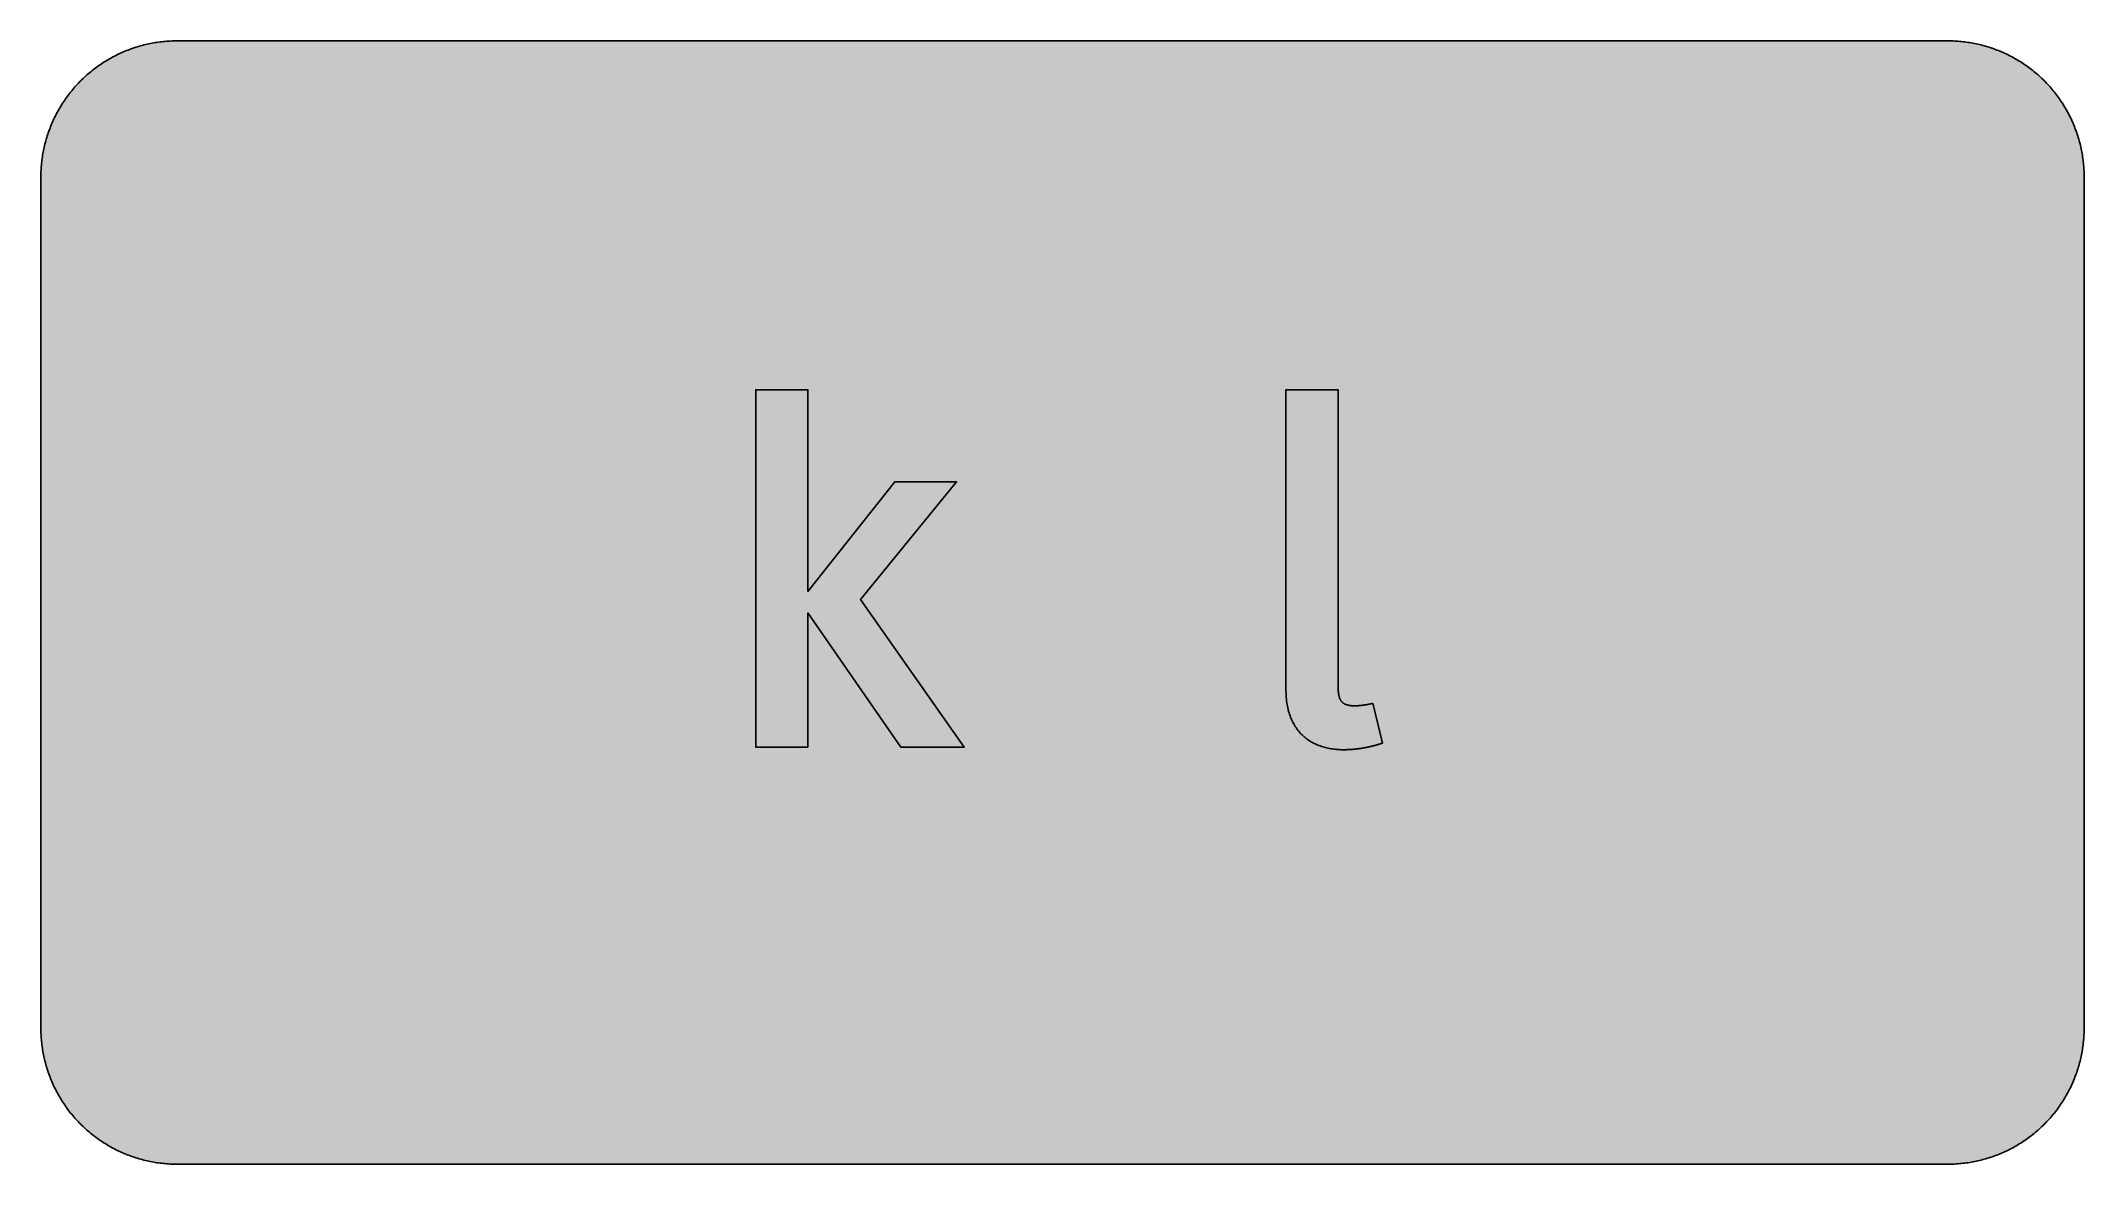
# Model space of a CAD drawing. Header units: millimetres. Extents: x 0 to 212, y 0 to 116.
import ezdxf

# ---------------------------------------------------------------- set-up
doc = ezdxf.new("R2010")
doc.units = ezdxf.units.MM

msp = doc.modelspace()

# ---------------------------------------------------------------- hatches: boundary and pattern name
for color, points in [(254, [(14.1633, 0.0536), (13.9878, 0.0533), (13.8125, 0.0559), (13.6373, 0.061), (13.462, 0.0686), (13.2893, 0.0787), (13.114, 0.0914), (12.9413, 0.1041), (12.7686, 0.1219), (12.5959, 0.1397), (12.4231, 0.16), (12.2504, 0.1829), (12.0777, 0.2057), (11.9075, 0.2337), (11.7373, 0.2616), (11.5672, 0.2921), (11.397, 0.3251), (11.2268, 0.3607), (11.0592, 0.3988), (10.8915, 0.4369), (10.7239, 0.4775), (10.5562, 0.5207), (10.3886, 0.5664), (10.2235, 0.6121), (10.0584, 0.6629), (9.8933, 0.7137), (9.7307, 0.7671), (9.5682, 0.8204), (9.4056, 0.8788), (9.2431, 0.9373), (9.083, 0.9982), (8.923, 1.0617), (8.763, 1.1252), (8.6055, 1.1938), (8.4455, 1.2624), (8.2906, 1.331), (8.1331, 1.4046), (7.9781, 1.4783), (7.8232, 1.5545), (7.6708, 1.6332), (7.5184, 1.7145), (7.366, 1.7958), (7.2161, 1.8796), (7.0663, 1.966), (6.919, 2.0523), (6.7716, 2.1438), (6.6243, 2.2352), (6.4795, 2.3266), (6.3348, 2.4232), (6.19, 2.5197), (6.0477, 2.6187), (5.908, 2.7178), (5.7683, 2.8194), (5.6286, 2.9235), (5.4915, 3.0302), (5.3543, 3.1369), (5.2197, 3.2461), (5.0851, 3.3579), (4.953, 3.4722), (4.8209, 3.5865), (4.6914, 3.7033), (4.5644, 3.8202), (4.4348, 3.9395), (4.3104, 4.0615), (4.1859, 4.1859), (4.0615, 4.3104), (3.9395, 4.4348), (3.8202, 4.5618), (3.7033, 4.6914), (3.5865, 4.8209), (3.4722, 4.953), (3.3579, 5.0851), (3.2487, 5.2197), (3.1369, 5.3543), (3.0302, 5.4915), (2.9235, 5.6286), (2.8194, 5.7683), (2.7178, 5.908), (2.6187, 6.0477), (2.5197, 6.19), (2.4232, 6.3348), (2.3266, 6.477), (2.2352, 6.6243), (2.1438, 6.7691), (2.0523, 6.919), (1.966, 7.0663), (1.8796, 7.2161), (1.7958, 7.366), (1.7145, 7.5184), (1.6332, 7.6708), (1.5545, 7.8232), (1.4783, 7.9781), (1.4046, 8.1331), (1.331, 8.2906), (1.2598, 8.4455), (1.1913, 8.603), (1.1252, 8.763), (1.0592, 8.923), (0.9982, 9.083), (0.9373, 9.2431), (0.8763, 9.4056), (0.8204, 9.5682), (0.7645, 9.7307), (0.7112, 9.8933), (0.6604, 10.0584), (0.6121, 10.2235), (0.5639, 10.3911), (0.5207, 10.5562), (0.4775, 10.7239), (0.4343, 10.8915), (0.3962, 11.0592), (0.3607, 11.2268), (0.3251, 11.397), (0.2921, 11.5672), (0.2616, 11.7373), (0.2311, 11.9075), (0.2057, 12.0802), (0.1803, 12.2504), (0.1575, 12.4231), (0.1372, 12.5959), (0.1194, 12.7686), (0.1041, 12.9413), (0.0889, 13.1166), (0.0787, 13.2893), (0.0686, 13.4645), (0.061, 13.6373), (0.0559, 13.8125), (0.0508, 13.9878), (0.0508, 14.163), (0.0522, 102.3592), (0.0508, 102.5322), (0.0559, 102.7074), (0.061, 102.8827), (0.0686, 103.058), (0.0787, 103.2307), (0.0889, 103.4059), (0.1041, 103.5787), (0.1194, 103.7514), (0.1372, 103.9241), (0.1575, 104.0968), (0.1803, 104.2695), (0.2057, 104.4423), (0.2311, 104.6124), (0.2616, 104.7826), (0.2921, 104.9528), (0.3251, 105.123), (0.3607, 105.2932), (0.3962, 105.4608), (0.4343, 105.6284), (0.4775, 105.7961), (0.5207, 105.9637), (0.5639, 106.1314), (0.6121, 106.2965), (0.6604, 106.4616), (0.7112, 106.6267), (0.7645, 106.7892), (0.8204, 106.9518), (0.8763, 107.1143), (0.9373, 107.2769), (0.9982, 107.4369), (1.0592, 107.5969), (1.1252, 107.757), (1.1913, 107.9144), (1.2598, 108.0745), (1.331, 108.2294), (1.4046, 108.3869), (1.4783, 108.5418), (1.5545, 108.6968), (1.6332, 108.8492), (1.7145, 109.0016), (1.7958, 109.154), (1.8796, 109.3038), (1.966, 109.4537), (2.0523, 109.601), (2.1438, 109.7483), (2.2352, 109.8956), (2.3266, 110.0404), (2.4232, 110.1852), (2.5197, 110.33), (2.6187, 110.4722), (2.7178, 110.6119), (2.8194, 110.7516), (2.9235, 110.8913), (3.0302, 111.0285), (3.1369, 111.1656), (3.2487, 111.3003), (3.3579, 111.4349), (3.4722, 111.567), (3.5865, 111.699), (3.7033, 111.8286), (3.8202, 111.9556), (3.9395, 112.0851), (4.0615, 112.2096), (4.1859, 112.334), (4.3104, 112.4585), (4.4348, 112.5804), (4.5644, 112.6998), (4.6914, 112.8166), (4.8209, 112.9335), (4.953, 113.0478), (5.0851, 113.1621), (5.2197, 113.2713), (5.3543, 113.3831), (5.4915, 113.4897), (5.6286, 113.5964), (5.7683, 113.7006), (5.908, 113.8022), (6.0477, 113.9012), (6.19, 114.0003), (6.3348, 114.0968), (6.4795, 114.1933), (6.6243, 114.2848), (6.7716, 114.3762), (6.919, 114.4676), (7.0663, 114.554), (7.2161, 114.6404), (7.366, 114.7242), (7.5184, 114.8055), (7.6708, 114.8867), (7.8232, 114.9655), (7.9781, 115.0417), (8.1331, 115.1153), (8.2906, 115.189), (8.4455, 115.2601), (8.6055, 115.3287), (8.763, 115.3947), (8.923, 115.4608), (9.083, 115.5217), (9.2431, 115.5827), (9.4056, 115.6437), (9.5682, 115.6995), (9.7307, 115.7554), (9.8933, 115.8088), (10.0584, 115.8596), (10.2235, 115.9078), (10.3886, 115.9561), (10.5562, 115.9993), (10.7239, 116.0424), (10.8915, 116.0856), (11.0592, 116.1237), (11.2268, 116.1593), (11.397, 116.1948), (11.5672, 116.2279), (11.7373, 116.2583), (11.9075, 116.2888), (12.0777, 116.3142), (12.2504, 116.3396), (12.4231, 116.3625), (12.5959, 116.3828), (12.7686, 116.4006), (12.9413, 116.4158), (13.114, 116.4311), (13.2893, 116.4412), (13.462, 116.4514), (13.6373, 116.459), (13.8125, 116.4641), (13.9878, 116.4692), (14.163, 116.4692), (197.6078, 116.4703), (197.7822, 116.4692), (197.9574, 116.4641), (198.1327, 116.459), (198.3054, 116.4514), (198.4807, 116.4412), (198.6534, 116.4311), (198.8287, 116.4158), (199.0014, 116.4006), (199.1741, 116.3828), (199.3468, 116.3625), (199.5195, 116.3396), (199.6897, 116.3142), (199.8624, 116.2888), (200.0326, 116.2583), (200.2028, 116.2279), (200.373, 116.1948), (200.5432, 116.1593), (200.7108, 116.1237), (200.8784, 116.0856), (201.0461, 116.0424), (201.2137, 115.9993), (201.3788, 115.9561), (201.5465, 115.9078), (201.7116, 115.8596), (201.8767, 115.8088), (202.0392, 115.7554), (202.2018, 115.6995), (202.3643, 115.6437), (202.5269, 115.5827), (202.6869, 115.5217), (202.8469, 115.4608), (203.007, 115.3947), (203.167, 115.3287), (203.3245, 115.2601), (203.4794, 115.189), (203.6369, 115.1153), (203.7918, 115.0417), (203.9468, 114.9655), (204.0992, 114.8867), (204.2516, 114.8055), (204.404, 114.7242), (204.5538, 114.6404), (204.7037, 114.554), (204.8535, 114.4676), (205.0009, 114.3762), (205.1456, 114.2848), (205.293, 114.1933), (205.4352, 114.0968), (205.58, 114.0003), (205.7222, 113.9012), (205.8619, 113.8022), (206.0016, 113.7006), (206.1413, 113.5964), (206.2785, 113.4897), (206.4156, 113.3831), (206.5503, 113.2713), (206.6849, 113.1621), (206.817, 113.0478), (206.949, 112.9335), (207.0786, 112.8166), (207.2081, 112.6998), (207.3351, 112.5804), (207.4596, 112.4585), (207.584, 112.334), (207.7085, 112.2096), (207.8304, 112.0851), (207.9498, 111.9556), (208.0666, 111.8286), (208.1835, 111.699), (208.2978, 111.567), (208.4121, 111.4349), (208.5238, 111.3003), (208.6331, 111.1656), (208.7397, 111.0285), (208.8464, 110.8913), (208.9506, 110.7516), (209.0522, 110.6119), (209.1512, 110.4722), (209.2503, 110.33), (209.3468, 110.1852), (209.4433, 110.0404), (209.5348, 109.8956), (209.6262, 109.7483), (209.7176, 109.601), (209.804, 109.4537), (209.8904, 109.3038), (209.9742, 109.154), (210.0555, 109.0016), (210.1367, 108.8492), (210.2155, 108.6968), (210.2917, 108.5418), (210.3653, 108.3869), (210.439, 108.2294), (210.5076, 108.0745), (210.5762, 107.9144), (210.6447, 107.757), (210.7082, 107.5969), (210.7717, 107.4369), (210.8327, 107.2769), (210.8911, 107.1143), (210.9495, 106.9518), (211.0029, 106.7892), (211.0562, 106.6267), (211.107, 106.4616), (211.1578, 106.2965), (211.2035, 106.1314), (211.2493, 105.9637), (211.2924, 105.7961), (211.3331, 105.6284), (211.3712, 105.4608), (211.4093, 105.2932), (211.4448, 105.123), (211.4779, 104.9528), (211.5083, 104.7826), (211.5363, 104.6124), (211.5642, 104.4423), (211.5871, 104.2695), (211.6099, 104.0968), (211.6303, 103.9241), (211.648, 103.7514), (211.6658, 103.5787), (211.6785, 103.4059), (211.6912, 103.2307), (211.7014, 103.058), (211.709, 102.8827), (211.7141, 102.7074), (211.7166, 102.5322), (211.7166, 102.3569), (211.7189, 14.1647), (211.7166, 13.9878), (211.7141, 13.8125), (211.709, 13.6373), (211.7014, 13.4645), (211.6912, 13.2893), (211.6785, 13.1166), (211.6658, 12.9413), (211.648, 12.7686), (211.6303, 12.5959), (211.6099, 12.4231), (211.5871, 12.2504), (211.5642, 12.0802), (211.5363, 11.9075), (211.5083, 11.7373), (211.4779, 11.5672), (211.4448, 11.397), (211.4093, 11.2268), (211.3712, 11.0592), (211.3331, 10.8915), (211.2924, 10.7239), (211.2493, 10.5562), (211.2035, 10.3911), (211.1578, 10.2235), (211.107, 10.0584), (211.0562, 9.8933), (211.0029, 9.7307), (210.9495, 9.5682), (210.8911, 9.4056), (210.8327, 9.2431), (210.7717, 9.083), (210.7082, 8.923), (210.6447, 8.763), (210.5762, 8.603), (210.5076, 8.4455), (210.439, 8.2906), (210.3653, 8.1331), (210.2917, 7.9781), (210.2155, 7.8232), (210.1367, 7.6708), (210.0555, 7.5184), (209.9742, 7.366), (209.8904, 7.2161), (209.804, 7.0663), (209.7176, 6.919), (209.6262, 6.7691), (209.5348, 6.6243), (209.4433, 6.477), (209.3468, 6.3348), (209.2503, 6.19), (209.1512, 6.0477), (209.0522, 5.908), (208.9506, 5.7683), (208.8464, 5.6286), (208.7397, 5.4915), (208.6331, 5.3543), (208.5238, 5.2197), (208.4121, 5.0851), (208.2978, 4.953), (208.1835, 4.8209), (208.0666, 4.6914), (207.9498, 4.5618), (207.8304, 4.4348), (207.7085, 4.3104), (207.584, 4.1859), (207.4596, 4.0615), (207.3351, 3.9395), (207.2081, 3.8202), (207.0786, 3.7033), (206.949, 3.5865), (206.817, 3.4722), (206.6849, 3.3579), (206.5503, 3.2461), (206.4156, 3.1369), (206.2785, 3.0302), (206.1413, 2.9235), (206.0016, 2.8194), (205.8619, 2.7178), (205.7222, 2.6187), (205.58, 2.5197), (205.4352, 2.4232), (205.293, 2.3266), (205.1456, 2.2352), (205.0009, 2.1438), (204.8535, 2.0523), (204.7037, 1.966), (204.5538, 1.8796), (204.404, 1.7958), (204.2516, 1.7145), (204.0992, 1.6332), (203.9468, 1.5545), (203.7918, 1.4783), (203.6369, 1.4046), (203.4794, 1.331), (203.3245, 1.2624), (203.167, 1.1938), (203.007, 1.1252), (202.8469, 1.0617), (202.6869, 0.9982), (202.5269, 0.9373), (202.3643, 0.8788), (202.2018, 0.8204), (202.0392, 0.7671), (201.8767, 0.7137), (201.7116, 0.6629), (201.5465, 0.6121), (201.3788, 0.5664), (201.2137, 0.5207), (201.0461, 0.4775), (200.8784, 0.4369), (200.7108, 0.3988), (200.5432, 0.3607), (200.373, 0.3251), (200.2028, 0.2921), (200.0326, 0.2616), (199.8624, 0.2337), (199.6897, 0.2057), (199.5195, 0.1829), (199.3468, 0.16), (199.1741, 0.1397), (199.0014, 0.1219), (198.8287, 0.1041), (198.6534, 0.0914), (198.4807, 0.0787), (198.3054, 0.0686), (198.1327, 0.061), (197.9574, 0.0559), (197.7822, 0.0533), (197.6069, 0.0533)]), (59, [(79.5073, 43.2689), (79.5073, 57.1856), (89.1385, 43.2689), (95.6991, 43.2689), (84.9574, 58.5608), (94.9053, 70.7842), (88.5031, 70.7842), (79.5073, 59.4085), (79.5073, 80.3092), (74.1094, 80.3092), (74.1094, 43.2689)]), (59, [(138.0324, 47.819), (138.0058, 47.8104), (137.9804, 47.8028), (137.955, 47.7952), (137.9296, 47.7876), (137.9017, 47.7825), (137.8737, 47.7749), (137.8458, 47.7672), (137.8204, 47.7622), (137.7899, 47.7545), (137.762, 47.7469), (137.734, 47.7418), (137.7036, 47.7342), (137.6756, 47.7291), (137.6451, 47.7215), (137.6147, 47.7164), (137.5867, 47.7088), (137.5562, 47.7037), (137.5258, 47.6987), (137.4953, 47.691), (137.4623, 47.686), (137.4318, 47.6809), (137.4013, 47.6758), (137.3708, 47.6707), (137.3378, 47.6656), (137.3073, 47.658), (137.2743, 47.6529), (137.2438, 47.6504), (137.2133, 47.6453), (137.1803, 47.6402), (137.1498, 47.6352), (137.1168, 47.6301), (137.0863, 47.625), (137.0533, 47.6225), (137.0228, 47.6174), (136.9898, 47.6123), (136.9593, 47.6098), (136.9289, 47.6047), (136.8958, 47.6021), (136.8654, 47.5996), (136.8349, 47.5945), (136.8044, 47.592), (136.7739, 47.5894), (136.7434, 47.5844), (136.713, 47.5818), (136.6825, 47.5793), (136.6545, 47.5767), (136.6241, 47.5742), (136.5961, 47.5717), (136.5656, 47.5691), (136.5377, 47.5666), (136.5098, 47.5666), (136.4818, 47.564), (136.4539, 47.5615), (136.4259, 47.5615), (136.4005, 47.559), (136.3751, 47.559), (136.3472, 47.5564), (136.3218, 47.5564), (136.2964, 47.5539), (136.2735, 47.5539), (136.2481, 47.5539), (136.2253, 47.5539), (136.2024, 47.5539), (136.1796, 47.5539), (136.1135, 47.5539), (136.0475, 47.5539), (135.9865, 47.5564), (135.923, 47.559), (135.8646, 47.564), (135.8062, 47.5691), (135.7503, 47.5742), (135.6944, 47.5818), (135.6411, 47.5894), (135.5877, 47.5971), (135.5369, 47.6072), (135.4887, 47.6174), (135.4404, 47.6275), (135.3922, 47.6402), (135.349, 47.6529), (135.3033, 47.6682), (135.2626, 47.6834), (135.2194, 47.6987), (135.1813, 47.7164), (135.1407, 47.7342), (135.1051, 47.7545), (135.067, 47.7749), (135.034, 47.7952), (134.9985, 47.818), (134.968, 47.8409), (134.935, 47.8663), (134.9045, 47.8917), (134.8765, 47.9171), (134.8486, 47.945), (134.8207, 47.9755), (134.7953, 48.0035), (134.7699, 48.0365), (134.747, 48.067), (134.7241, 48.1025), (134.7038, 48.1355), (134.6835, 48.1711), (134.6632, 48.2092), (134.6429, 48.2448), (134.6251, 48.2854), (134.6098, 48.326), (134.5921, 48.3667), (134.5794, 48.4099), (134.5641, 48.453), (134.5514, 48.4988), (134.5387, 48.5445), (134.526, 48.5927), (134.5159, 48.641), (134.5057, 48.6918), (134.4955, 48.7426), (134.4879, 48.7959), (134.4803, 48.8493), (134.4727, 48.9052), (134.4651, 48.961), (134.46, 49.0195), (134.4549, 49.0779), (134.4498, 49.1388), (134.4447, 49.1998), (134.4422, 49.2633), (134.4397, 49.3268), (134.4371, 49.3928), (134.4346, 49.4614), (134.4346, 49.5275), (134.4346, 49.5986), (134.432, 49.6697), (134.4344, 80.3092), (129.0366, 80.3092), (129.0366, 49.2481), (129.0371, 49.0372), (129.0422, 48.834), (129.0523, 48.6334), (129.0676, 48.4353), (129.0853, 48.2422), (129.1057, 48.0543), (129.1311, 47.8688), (129.159, 47.686), (129.192, 47.5107), (129.2276, 47.3354), (129.2682, 47.1653), (129.3114, 47.0002), (129.3571, 46.8376), (129.4054, 46.6801), (129.4587, 46.5252), (129.5146, 46.3728), (129.5756, 46.2255), (129.6365, 46.0832), (129.7026, 45.941), (129.7711, 45.8064), (129.8448, 45.6717), (129.9185, 45.5422), (129.9972, 45.4177), (130.0759, 45.2958), (130.1598, 45.1764), (130.2461, 45.0596), (130.335, 44.9478), (130.4239, 44.8386), (130.5179, 44.7345), (130.6144, 44.6329), (130.7135, 44.5338), (130.8151, 44.4373), (130.9192, 44.3459), (131.0234, 44.257), (131.1326, 44.1731), (131.2418, 44.0893), (131.3561, 44.0106), (131.4704, 43.9344), (131.5872, 43.8633), (131.7041, 43.7921), (131.826, 43.7261), (131.9479, 43.6626), (132.0724, 43.6016), (132.1994, 43.5458), (132.3264, 43.4899), (132.4559, 43.4391), (132.588, 43.3908), (132.7201, 43.3451), (132.8547, 43.3045), (132.9893, 43.2638), (133.1265, 43.2283), (133.2662, 43.1927), (133.4059, 43.1622), (133.5456, 43.1343), (133.6878, 43.1089), (133.8326, 43.086), (133.9774, 43.0682), (134.1222, 43.0505), (134.2695, 43.0352), (134.4168, 43.0225), (134.5667, 43.0149), (134.714, 43.0073), (134.8664, 43.0047), (135.0162, 43.0022), (135.0874, 43.0022), (135.1585, 43.0047), (135.2321, 43.0047), (135.3007, 43.0073), (135.3718, 43.0098), (135.443, 43.0124), (135.5141, 43.0149), (135.5827, 43.0174), (135.6538, 43.02), (135.7224, 43.0251), (135.7935, 43.0301), (135.8621, 43.0352), (135.9306, 43.0403), (135.9992, 43.0454), (136.0678, 43.053), (136.1364, 43.0581), (136.2024, 43.0657), (136.271, 43.0733), (136.337, 43.0809), (136.4056, 43.0886), (136.4717, 43.0962), (136.5377, 43.1038), (136.6037, 43.114), (136.6698, 43.1216), (136.7358, 43.1317), (136.7993, 43.1419), (136.8654, 43.1521), (136.9289, 43.1622), (136.9949, 43.1749), (137.0584, 43.1851), (137.1219, 43.1952), (137.1854, 43.2079), (137.2489, 43.2206), (137.3124, 43.2308), (137.3734, 43.2435), (137.4369, 43.2562), (137.4978, 43.2689), (137.5588, 43.2841), (137.6197, 43.2968), (137.6807, 43.3095), (137.7417, 43.3248), (137.8026, 43.3375), (137.861, 43.3527), (137.922, 43.368), (137.9804, 43.3807), (138.0388, 43.3959), (138.0973, 43.4111), (138.1557, 43.4264), (138.2141, 43.4416), (138.2725, 43.4569), (138.3284, 43.4746), (138.3843, 43.4899), (138.4427, 43.5051), (138.4986, 43.5229), (138.5545, 43.5381), (138.6078, 43.5534), (138.6637, 43.5712), (138.717, 43.5889), (138.7729, 43.6042), (138.8262, 43.622), (138.8796, 43.6397), (138.9329, 43.655), (138.9863, 43.6728), (139.0371, 43.6905)])]:
    msp.add_hatch(color=color).paths.add_polyline_path(points)
h = msp.add_hatch(color=59)
h.paths.add_polyline_path([(14.1633, 3.5814), (13.8887, 3.5839), (13.6169, 3.5941), (13.3477, 3.6119), (13.081, 3.6347), (12.8143, 3.6652), (12.5501, 3.7008), (12.2885, 3.7465), (12.0294, 3.7948), (11.7729, 3.8506), (11.5164, 3.9141), (11.2649, 3.9827), (11.016, 4.0564), (10.7671, 4.1351), (10.5232, 4.2215), (10.2819, 4.3129), (10.0432, 4.412), (9.8069, 4.5161), (9.5733, 4.6228), (9.3447, 4.7371), (9.1186, 4.8565), (8.8951, 4.9809), (8.6741, 5.113), (8.4582, 5.2476), (8.2448, 5.3873), (8.0366, 5.5321), (7.8308, 5.682), (7.6276, 5.8369), (7.4295, 5.9969), (7.2365, 6.1595), (7.046, 6.3297), (6.8605, 6.5024), (6.6777, 6.6802), (6.5024, 6.8605), (6.3271, 7.046), (6.1595, 7.2365), (5.9969, 7.432), (5.8369, 7.6302), (5.682, 7.8308), (5.5321, 8.0366), (5.3873, 8.2448), (5.2451, 8.4582), (5.1105, 8.6741), (4.9809, 8.8951), (4.8565, 9.1186), (4.7371, 9.3447), (4.6228, 9.5758), (4.5136, 9.8069), (4.4094, 10.0432), (4.3129, 10.2819), (4.2215, 10.5232), (4.1351, 10.7696), (4.0538, 11.016), (3.9802, 11.2649), (3.9116, 11.5189), (3.8506, 11.7729), (3.7948, 12.0294), (3.744, 12.2911), (3.7008, 12.5527), (3.6627, 12.8143), (3.6322, 13.081), (3.6093, 13.3502), (3.5916, 13.6195), (3.5814, 13.8913), (3.5789, 14.163), (3.58, 102.3592), (3.5814, 102.6312), (3.5916, 102.903), (3.6093, 103.1723), (3.6322, 103.439), (3.6627, 103.7057), (3.7008, 103.9698), (3.744, 104.2314), (3.7948, 104.4905), (3.8506, 104.7471), (3.9116, 105.0036), (3.9802, 105.2551), (4.0538, 105.504), (4.1351, 105.7529), (4.2215, 105.9967), (4.3129, 106.238), (4.4094, 106.4768), (4.5136, 106.713), (4.6228, 106.9467), (4.7371, 107.1753), (4.8565, 107.4014), (4.9809, 107.6249), (5.1105, 107.8459), (5.2451, 108.0618), (5.3873, 108.2751), (5.5321, 108.4834), (5.682, 108.6891), (5.8369, 108.8923), (5.9969, 109.0905), (6.1595, 109.2835), (6.3271, 109.474), (6.5024, 109.6594), (6.6777, 109.8423), (6.8605, 110.0176), (7.046, 110.1928), (7.2365, 110.3605), (7.4295, 110.523), (7.6276, 110.683), (7.8308, 110.838), (8.0366, 110.9878), (8.2448, 111.1326), (8.4582, 111.2749), (8.6741, 111.4095), (8.8951, 111.539), (9.1186, 111.6635), (9.3447, 111.7829), (9.5733, 111.8972), (9.8069, 112.0064), (10.0432, 112.1105), (10.2819, 112.207), (10.5232, 112.2985), (10.7671, 112.3848), (11.016, 112.4661), (11.2649, 112.5398), (11.5164, 112.6084), (11.7729, 112.6693), (12.0294, 112.7252), (12.2885, 112.776), (12.5501, 112.8192), (12.8143, 112.8573), (13.081, 112.8878), (13.3477, 112.9106), (13.6169, 112.9284), (13.8887, 112.9386), (14.163, 112.9411), (197.6078, 112.9425), (197.8787, 112.9386), (198.1505, 112.9284), (198.4197, 112.9106), (198.689, 112.8878), (198.9557, 112.8573), (199.2173, 112.8192), (199.4789, 112.776), (199.7405, 112.7252), (199.9971, 112.6693), (200.2511, 112.6084), (200.5051, 112.5398), (200.754, 112.4661), (201.0004, 112.3848), (201.2467, 112.2985), (201.488, 112.207), (201.7268, 112.1105), (201.963, 112.0064), (202.1942, 111.8972), (202.4253, 111.7829), (202.6514, 111.6635), (202.8749, 111.539), (203.0959, 111.4095), (203.3118, 111.2749), (203.5251, 111.1326), (203.7334, 110.9878), (203.9391, 110.838), (204.1398, 110.683), (204.3379, 110.523), (204.5335, 110.3605), (204.724, 110.1928), (204.9094, 110.0176), (205.0898, 109.8423), (205.2676, 109.6594), (205.4403, 109.474), (205.6105, 109.2835), (205.773, 109.0905), (205.933, 108.8923), (206.088, 108.6891), (206.2378, 108.4834), (206.3826, 108.2751), (206.5223, 108.0618), (206.6569, 107.8459), (206.789, 107.6249), (206.9135, 107.4014), (207.0329, 107.1753), (207.1472, 106.9467), (207.2538, 106.713), (207.358, 106.4768), (207.457, 106.238), (207.5485, 105.9967), (207.6348, 105.7529), (207.7136, 105.504), (207.7872, 105.2551), (207.8558, 105.0036), (207.9193, 104.7471), (207.9752, 104.4905), (208.0235, 104.2314), (208.0692, 103.9698), (208.1047, 103.7057), (208.1352, 103.439), (208.1581, 103.1723), (208.1759, 102.903), (208.186, 102.6312), (208.1911, 102.3569), (208.1911, 14.1647), (208.186, 13.8913), (208.1759, 13.6195), (208.1581, 13.3502), (208.1352, 13.081), (208.1047, 12.8143), (208.0692, 12.5527), (208.0235, 12.2911), (207.9752, 12.0294), (207.9193, 11.7729), (207.8558, 11.5189), (207.7872, 11.2649), (207.7136, 11.016), (207.6348, 10.7696), (207.5485, 10.5232), (207.457, 10.2819), (207.358, 10.0432), (207.2538, 9.8069), (207.1472, 9.5758), (207.0329, 9.3447), (206.9135, 9.1186), (206.789, 8.8951), (206.6569, 8.6741), (206.5223, 8.4582), (206.3826, 8.2448), (206.2378, 8.0366), (206.088, 7.8308), (205.933, 7.6302), (205.773, 7.432), (205.6105, 7.2365), (205.4403, 7.046), (205.2676, 6.8605), (205.0898, 6.6802), (204.9094, 6.5024), (204.724, 6.3297), (204.5335, 6.1595), (204.3379, 5.9969), (204.1398, 5.8369), (203.9391, 5.682), (203.7334, 5.5321), (203.5251, 5.3873), (203.3118, 5.2476), (203.0959, 5.113), (202.8749, 4.9809), (202.6514, 4.8565), (202.4253, 4.7371), (202.1942, 4.6228), (201.963, 4.5161), (201.7268, 4.412), (201.488, 4.3129), (201.2467, 4.2215), (201.0004, 4.1351), (200.754, 4.0564), (200.5051, 3.9827), (200.2511, 3.9141), (199.9971, 3.8506), (199.7405, 3.7948), (199.4789, 3.7465), (199.2173, 3.7008), (198.9557, 3.6652), (198.689, 3.6347), (198.4197, 3.6119), (198.1505, 3.5941), (197.8787, 3.5839), (197.6069, 3.5789)])
h.paths.add_polyline_path([(14.1633, 8.8731), (14.0259, 8.8748), (13.8887, 8.8798), (13.7541, 8.8875), (13.622, 8.9002), (13.4874, 8.9154), (13.3553, 8.9332), (13.2258, 8.9535), (13.0962, 8.9789), (12.9667, 9.0068), (12.8397, 9.0373), (12.7127, 9.0729), (12.5882, 9.1084), (12.4663, 9.1491), (12.3419, 9.1923), (12.2225, 9.238), (12.1031, 9.2888), (11.9837, 9.3396), (11.8694, 9.3929), (11.7526, 9.4513), (11.6408, 9.5098), (11.5291, 9.5733), (11.4198, 9.6368), (11.3106, 9.7053), (11.2039, 9.7765), (11.0998, 9.8476), (10.9957, 9.9238), (10.8966, 10), (10.7975, 10.0787), (10.6985, 10.1625), (10.6045, 10.2464), (10.5105, 10.3327), (10.4216, 10.4216), (10.3327, 10.5131), (10.2464, 10.6045), (10.16, 10.701), (10.0787, 10.7975), (10, 10.8966), (9.9212, 10.9982), (9.8476, 11.0998), (9.7739, 11.2039), (9.7053, 11.3106), (9.6368, 11.4198), (9.5707, 11.5291), (9.5098, 11.6408), (9.4488, 11.7551), (9.3929, 11.8694), (9.337, 11.9863), (9.2862, 12.1031), (9.238, 12.2225), (9.1923, 12.3444), (9.1491, 12.4663), (9.1084, 12.5908), (9.0703, 12.7152), (9.0373, 12.8397), (9.0068, 12.9692), (8.9789, 13.0962), (8.9535, 13.2258), (8.9306, 13.3579), (8.9129, 13.4899), (8.8976, 13.622), (8.8849, 13.7566), (8.8773, 13.8913), (8.8722, 14.0259), (8.8697, 14.163), (8.8717, 102.3592), (8.8722, 102.4941), (8.8773, 102.6312), (8.8849, 102.7659), (8.8976, 102.8979), (8.9129, 103.0326), (8.9306, 103.1646), (8.9535, 103.2942), (8.9789, 103.4237), (9.0068, 103.5533), (9.0373, 103.6803), (9.0703, 103.8073), (9.1084, 103.9317), (9.1491, 104.0536), (9.1923, 104.1781), (9.238, 104.2975), (9.2862, 104.4169), (9.337, 104.5362), (9.3929, 104.6505), (9.4488, 104.7674), (9.5098, 104.8791), (9.5707, 104.9909), (9.6368, 105.1001), (9.7053, 105.2093), (9.7739, 105.316), (9.8476, 105.4202), (9.9212, 105.5243), (10, 105.6234), (10.0787, 105.7224), (10.16, 105.8215), (10.2464, 105.9155), (10.3327, 106.0094), (10.4216, 106.0983), (10.5105, 106.1872), (10.6045, 106.2736), (10.6985, 106.36), (10.7975, 106.4412), (10.8966, 106.52), (10.9957, 106.5987), (11.0998, 106.6724), (11.2039, 106.746), (11.3106, 106.8146), (11.4198, 106.8832), (11.5291, 106.9492), (11.6408, 107.0102), (11.7526, 107.0712), (11.8694, 107.127), (11.9837, 107.1829), (12.1031, 107.2337), (12.2225, 107.282), (12.3419, 107.3277), (12.4663, 107.3709), (12.5882, 107.4115), (12.7127, 107.4496), (12.8397, 107.4826), (12.9667, 107.5131), (13.0962, 107.5411), (13.2258, 107.5665), (13.3553, 107.5893), (13.4874, 107.6071), (13.622, 107.6223), (13.7541, 107.635), (13.8887, 107.6427), (14.0259, 107.6477), (14.163, 107.6503), (197.6078, 107.6508), (197.7441, 107.6477), (197.8787, 107.6427), (198.0133, 107.635), (198.1479, 107.6223), (198.28, 107.6071), (198.4121, 107.5893), (198.5442, 107.5665), (198.6737, 107.5411), (198.8007, 107.5131), (198.9303, 107.4826), (199.0547, 107.4496), (199.1792, 107.4115), (199.3036, 107.3709), (199.4256, 107.3277), (199.5475, 107.282), (199.6669, 107.2337), (199.7837, 107.1829), (199.9005, 107.127), (200.0148, 107.0712), (200.1291, 107.0102), (200.2409, 106.9492), (200.3501, 106.8832), (200.4593, 106.8146), (200.566, 106.746), (200.6702, 106.6724), (200.7718, 106.5987), (200.8734, 106.52), (200.9724, 106.4412), (201.0689, 106.36), (201.1655, 106.2736), (201.2569, 106.1872), (201.3483, 106.0983), (201.4372, 106.0094), (201.5236, 105.9155), (201.6074, 105.8215), (201.6912, 105.7224), (201.77, 105.6234), (201.8462, 105.5243), (201.9224, 105.4202), (201.9935, 105.316), (202.0646, 105.2093), (202.1332, 105.1001), (202.1967, 104.9909), (202.2602, 104.8791), (202.3186, 104.7674), (202.377, 104.6505), (202.4304, 104.5362), (202.4812, 104.4169), (202.532, 104.2975), (202.5777, 104.1781), (202.6209, 104.0536), (202.6615, 103.9317), (202.6971, 103.8073), (202.7326, 103.6803), (202.7631, 103.5533), (202.7911, 103.4237), (202.8165, 103.2942), (202.8368, 103.1646), (202.8546, 103.0326), (202.8698, 102.8979), (202.8825, 102.7659), (202.8901, 102.6312), (202.8952, 102.4941), (202.8977, 102.3569), (202.8994, 14.1647), (202.8952, 14.0259), (202.8901, 13.8913), (202.8825, 13.7566), (202.8698, 13.622), (202.8546, 13.4899), (202.8368, 13.3579), (202.8165, 13.2258), (202.7911, 13.0962), (202.7631, 12.9692), (202.7326, 12.8397), (202.6971, 12.7152), (202.6615, 12.5908), (202.6209, 12.4663), (202.5777, 12.3444), (202.532, 12.2225), (202.4812, 12.1031), (202.4304, 11.9863), (202.377, 11.8694), (202.3186, 11.7551), (202.2602, 11.6408), (202.1967, 11.5291), (202.1332, 11.4198), (202.0646, 11.3106), (201.9935, 11.2039), (201.9224, 11.0998), (201.8462, 10.9982), (201.77, 10.8966), (201.6912, 10.7975), (201.6074, 10.701), (201.5236, 10.6045), (201.4372, 10.5131), (201.3483, 10.4216), (201.2569, 10.3327), (201.1655, 10.2464), (201.0689, 10.1625), (200.9724, 10.0787), (200.8734, 10), (200.7718, 9.9238), (200.6702, 9.8476), (200.566, 9.7765), (200.4593, 9.7053), (200.3501, 9.6368), (200.2409, 9.5733), (200.1291, 9.5098), (200.0148, 9.4513), (199.9005, 9.3929), (199.7837, 9.3396), (199.6669, 9.2888), (199.5475, 9.238), (199.4256, 9.1923), (199.3036, 9.1491), (199.1792, 9.1084), (199.0547, 9.0729), (198.9303, 9.0373), (198.8007, 9.0068), (198.6737, 8.9789), (198.5442, 8.9535), (198.4121, 8.9332), (198.28, 8.9154), (198.1479, 8.9002), (198.0133, 8.8875), (197.8787, 8.8798), (197.7441, 8.8748), (197.6069, 8.8722)], flags=16)
h = msp.add_hatch(color=59)
edge = h.paths.add_edge_path()
edge.add_line((57.0177, 42.7397), (57.2668, 42.7406))
edge.add_line((57.2668, 42.7406), (57.5158, 42.7457))
edge.add_line((57.5158, 42.7457), (57.7672, 42.7533))
edge.add_line((57.7672, 42.7533), (58.0136, 42.7634))
edge.add_line((58.0136, 42.7634), (58.2625, 42.7787))
edge.add_line((58.2625, 42.7787), (58.5089, 42.7965))
edge.add_line((58.5089, 42.7965), (58.7553, 42.8193))
edge.add_line((58.7553, 42.8193), (59.0017, 42.8447))
edge.add_line((59.0017, 42.8447), (59.2455, 42.8727))
edge.add_line((59.2455, 42.8727), (59.4868, 42.9057))
edge.add_line((59.4868, 42.9057), (59.7281, 42.9412))
edge.add_line((59.7281, 42.9412), (59.9669, 42.9793))
edge.add_line((59.9669, 42.9793), (60.2056, 43.0225))
edge.add_line((60.2056, 43.0225), (60.4418, 43.0708))
edge.add_line((60.4418, 43.0708), (60.6755, 43.1216))
edge.add_line((60.6755, 43.1216), (60.9092, 43.1749))
edge.add_line((60.9092, 43.1749), (61.1378, 43.2333))
edge.add_line((61.1378, 43.2333), (61.3664, 43.2968))
edge.add_line((61.3664, 43.2968), (61.5925, 43.3629))
edge.add_line((61.5925, 43.3629), (61.8134, 43.434))
edge.add_line((61.8134, 43.434), (62.0344, 43.5077))
edge.add_line((62.0344, 43.5077), (62.2529, 43.5864))
edge.add_line((62.2529, 43.5864), (62.4688, 43.6702))
edge.add_line((62.4688, 43.6702), (62.6796, 43.7566))
edge.add_line((62.6796, 43.7566), (62.8879, 43.848))
edge.add_line((62.8879, 43.848), (63.0961, 43.9445))
edge.add_line((63.0961, 43.9445), (63.2968, 44.0436))
edge.add_line((63.2968, 44.0436), (63.4975, 44.1477))
edge.add_line((63.4975, 44.1477), (63.693, 44.257))
edge.add_line((63.693, 44.257), (63.8861, 44.3713))
edge.add_line((63.8861, 44.3713), (64.074, 44.4881))
edge.add_line((64.074, 44.4881), (64.2595, 44.61))
edge.add_line((64.2595, 44.61), (64.4398, 44.737))
edge.add_line((64.4398, 44.737), (64.6176, 44.8691))
edge.add_line((64.6176, 44.8691), (64.7903, 45.0037))
edge.add_line((64.7903, 45.0037), (64.958, 45.146))
edge.add_line((64.958, 45.146), (65.1231, 45.2907))
edge.add_line((65.1231, 45.2907), (65.2831, 45.4431))
edge.add_line((65.2831, 45.4431), (65.438, 45.5981))
edge.add_line((65.438, 45.5981), (65.5879, 45.7581))
edge.add_line((65.5879, 45.7581), (65.7327, 45.9232))
edge.add_line((65.7327, 45.9232), (65.8749, 46.0934))
edge.add_line((65.8749, 46.0934), (66.0095, 46.2712))
edge.add_line((66.0095, 46.2712), (66.1391, 46.4515))
edge.add_line((66.1391, 46.4515), (66.2661, 46.6369))
edge.add_line((66.2661, 46.6369), (66.3854, 46.8274))
edge.add_line((66.3854, 46.8274), (66.4997, 47.023))
edge.add_line((66.4997, 47.023), (66.609, 47.2262))
edge.add_line((66.609, 47.2262), (66.7106, 47.432))
edge.add_line((66.7106, 47.432), (66.8071, 47.6453))
edge.add_line((66.8071, 47.6453), (66.8985, 47.8612))
edge.add_line((66.8985, 47.8612), (66.9849, 48.0847))
edge.add_line((66.9849, 48.0847), (67.0636, 48.3133))
edge.add_line((67.0636, 48.3133), (67.1373, 48.547))
edge.add_line((67.1373, 48.547), (67.2033, 48.7883))
edge.add_line((67.2033, 48.7883), (67.2617, 49.0322))
edge.add_line((67.2617, 49.0322), (67.3151, 49.2836))
edge.add_line((67.3151, 49.2836), (67.3633, 49.5402))
edge.add_line((67.3633, 49.5402), (67.4014, 49.8043))
edge.add_line((67.4014, 49.8043), (67.4345, 50.071))
edge.add_line((67.4345, 50.071), (67.4599, 50.3453))
edge.add_line((67.4599, 50.3453), (67.4776, 50.6273))
edge.add_line((67.4776, 50.6273), (67.4903, 50.9118))
edge.add_line((67.4903, 50.9118), (67.4929, 51.2039))
edge.add_line((67.4929, 51.2039), (67.4827, 51.6433))
edge.add_line((67.4827, 51.6433), (67.4548, 52.0675))
edge.add_line((67.4548, 52.0675), (67.4065, 52.4739))
edge.add_line((67.4065, 52.4739), (67.343, 52.865))
edge.add_line((67.343, 52.865), (67.2592, 53.2435))
edge.add_line((67.2592, 53.2435), (67.1601, 53.6067))
edge.add_line((67.1601, 53.6067), (67.0458, 53.9547))
edge.add_line((67.0458, 53.9547), (66.9138, 54.2925))
edge.add_line((66.9138, 54.2925), (66.769, 54.6151))
edge.add_line((66.769, 54.6151), (66.609, 54.925))
edge.add_line((66.609, 54.925), (66.4337, 55.2221))
edge.add_line((66.4337, 55.2221), (66.2483, 55.5092))
edge.add_line((66.2483, 55.5092), (66.0502, 55.7835))
edge.add_line((66.0502, 55.7835), (65.8393, 56.0476))
edge.add_line((65.8393, 56.0476), (65.6184, 56.2991))
edge.add_line((65.6184, 56.2991), (65.3847, 56.5429))
edge.add_line((65.3847, 56.5429), (65.1434, 56.7741))
edge.add_line((65.1434, 56.7741), (64.8919, 56.9976))
edge.add_line((64.8919, 56.9976), (64.6328, 57.211))
edge.add_line((64.6328, 57.211), (64.3636, 57.4167))
edge.add_line((64.3636, 57.4167), (64.0893, 57.6123))
edge.add_line((64.0893, 57.6123), (63.8073, 57.8002))
edge.add_line((63.8073, 57.8002), (63.5178, 57.9831))
edge.add_line((63.5178, 57.9831), (63.2231, 58.1558))
edge.add_line((63.2231, 58.1558), (62.926, 58.3235))
edge.add_line((62.926, 58.3235), (62.6212, 58.4835))
edge.add_line((62.6212, 58.4835), (62.3164, 58.6384))
edge.add_line((62.3164, 58.6384), (62.0039, 58.7883))
edge.add_line((62.0039, 58.7883), (61.6915, 58.9305))
edge.add_line((61.6915, 58.9305), (61.3791, 59.0702))
edge.add_line((61.3791, 59.0702), (61.0616, 59.2049))
edge.add_line((61.0616, 59.2049), (60.7466, 59.3344))
edge.add_line((60.7466, 59.3344), (60.4317, 59.4614))
edge.add_line((60.4317, 59.4614), (60.1142, 59.5833))
edge.add_line((60.1142, 59.5833), (59.8018, 59.7052))
edge.add_line((59.8018, 59.7052), (59.4893, 59.8221))
edge.add_line((59.4893, 59.8221), (59.1795, 59.9389))
edge.add_line((59.1795, 59.9389), (58.8721, 60.0532))
edge.add_line((58.8721, 60.0532), (58.5673, 60.165))
edge.add_line((58.5673, 60.165), (58.2701, 60.2767))
edge.add_line((58.2701, 60.2767), (57.9755, 60.3885))
edge.add_line((57.9755, 60.3885), (57.6859, 60.4977))
edge.add_line((57.6859, 60.4977), (57.404, 60.6095))
edge.add_line((57.404, 60.6095), (57.1297, 60.7212))
edge.add_line((57.1297, 60.7212), (56.8604, 60.8355))
edge.add_line((56.8604, 60.8355), (56.6014, 60.9498))
edge.add_line((56.6014, 60.9498), (56.3499, 61.0641))
edge.add_line((56.3499, 61.0641), (56.1086, 61.1835))
edge.add_line((56.1086, 61.1835), (55.8749, 61.3054))
edge.add_line((55.8749, 61.3054), (55.6539, 61.4274))
edge.add_line((55.6539, 61.4274), (55.4431, 61.5544))
edge.add_line((55.4431, 61.5544), (55.245, 61.6864))
edge.add_line((55.245, 61.6864), (55.0596, 61.8211))
edge.add_line((55.0596, 61.8211), (54.8843, 61.9608))
edge.add_line((54.8843, 61.9608), (54.7243, 62.1055))
edge.add_line((54.7243, 62.1055), (54.5795, 62.2554))
edge.add_line((54.5795, 62.2554), (54.45, 62.4103))
edge.add_line((54.45, 62.4103), (54.3331, 62.5729))
edge.add_line((54.3331, 62.5729), (54.2341, 62.7405))
edge.add_line((54.2341, 62.7405), (54.1503, 62.9158))
edge.add_line((54.1503, 62.9158), (54.0868, 63.0987))
edge.add_line((54.0868, 63.0987), (54.0385, 63.2892))
edge.add_line((54.0385, 63.2892), (54.0106, 63.4873))
edge.add_line((54.0106, 63.4873), (54.0004, 63.693))
edge.add_line((54.0004, 63.693), (54.0004, 63.7972))
edge.add_line((54.0004, 63.7972), (54.0055, 63.9013))
edge.add_line((54.0055, 63.9013), (54.0106, 64.0029))
edge.add_line((54.0106, 64.0029), (54.0182, 64.1045))
edge.add_line((54.0182, 64.1045), (54.0283, 64.201))
edge.add_line((54.0283, 64.201), (54.0436, 64.2976))
edge.add_line((54.0436, 64.2976), (54.0588, 64.3915))
edge.add_line((54.0588, 64.3915), (54.0766, 64.4855))
edge.add_line((54.0766, 64.4855), (54.0944, 64.5744))
edge.add_line((54.0944, 64.5744), (54.1172, 64.6633))
edge.add_line((54.1172, 64.6633), (54.1426, 64.7497))
edge.add_line((54.1426, 64.7497), (54.168, 64.836))
edge.add_line((54.168, 64.836), (54.196, 64.9173))
edge.add_line((54.196, 64.9173), (54.229, 64.9986))
edge.add_line((54.229, 64.9986), (54.262, 65.0799))
edge.add_line((54.262, 65.0799), (54.2976, 65.1561))
edge.add_line((54.2976, 65.1561), (54.3331, 65.2323))
edge.add_line((54.3331, 65.2323), (54.3738, 65.3059))
edge.add_line((54.3738, 65.3059), (54.417, 65.3796))
edge.add_line((54.417, 65.3796), (54.4601, 65.4482))
edge.add_line((54.4601, 65.4482), (54.5059, 65.5193))
edge.add_line((54.5059, 65.5193), (54.5541, 65.5853))
edge.add_line((54.5541, 65.5853), (54.6049, 65.6514))
edge.add_line((54.6049, 65.6514), (54.6557, 65.7149))
edge.add_line((54.6557, 65.7149), (54.7091, 65.7758))
edge.add_line((54.7091, 65.7758), (54.7675, 65.8343))
edge.add_line((54.7675, 65.8343), (54.8234, 65.8927))
edge.add_line((54.8234, 65.8927), (54.8843, 65.9511))
edge.add_line((54.8843, 65.9511), (54.9478, 66.0044))
edge.add_line((54.9478, 66.0044), (55.0113, 66.0578))
edge.add_line((55.0113, 66.0578), (55.0774, 66.1086))
edge.add_line((55.0774, 66.1086), (55.1434, 66.1594))
edge.add_line((55.1434, 66.1594), (55.2145, 66.2076))
edge.add_line((55.2145, 66.2076), (55.2856, 66.2534))
edge.add_line((55.2856, 66.2534), (55.3593, 66.2991))
edge.add_line((55.3593, 66.2991), (55.4355, 66.3423))
edge.add_line((55.4355, 66.3423), (55.5117, 66.3829))
edge.add_line((55.5117, 66.3829), (55.5904, 66.4235))
edge.add_line((55.5904, 66.4235), (55.6717, 66.4616))
edge.add_line((55.6717, 66.4616), (55.7555, 66.4997))
edge.add_line((55.7555, 66.4997), (55.8394, 66.5328))
edge.add_line((55.8394, 66.5328), (55.9257, 66.5683))
edge.add_line((55.9257, 66.5683), (56.0121, 66.5988))
edge.add_line((56.0121, 66.5988), (56.1035, 66.6293))
edge.add_line((56.1035, 66.6293), (56.195, 66.6598))
edge.add_line((56.195, 66.6598), (56.2864, 66.6852))
edge.add_line((56.2864, 66.6852), (56.3829, 66.7106))
edge.add_line((56.3829, 66.7106), (56.4794, 66.736))
edge.add_line((56.4794, 66.736), (56.576, 66.7588))
edge.add_line((56.576, 66.7588), (56.675, 66.7791))
edge.add_line((56.675, 66.7791), (56.7766, 66.7995))
edge.add_line((56.7766, 66.7995), (56.8808, 66.8172))
edge.add_line((56.8808, 66.8172), (56.9849, 66.8325))
edge.add_line((56.9849, 66.8325), (57.0916, 66.8477))
edge.add_line((57.0916, 66.8477), (57.1983, 66.863))
edge.add_line((57.1983, 66.863), (57.3075, 66.8757))
edge.add_line((57.3075, 66.8757), (57.4167, 66.8858))
edge.add_line((57.4167, 66.8858), (57.531, 66.8934))
edge.add_line((57.531, 66.8934), (57.6428, 66.9036))
edge.add_line((57.6428, 66.9036), (57.7596, 66.9087))
edge.add_line((57.7596, 66.9087), (57.8739, 66.9138))
edge.add_line((57.8739, 66.9138), (57.9933, 66.9163))
edge.add_line((57.9933, 66.9163), (58.1127, 66.9188))
edge.add_line((58.1127, 66.9188), (58.232, 66.9188))
edge.add_line((58.232, 66.9188), (58.3438, 66.9188))
edge.add_line((58.3438, 66.9188), (58.4556, 66.9188))
edge.add_line((58.4556, 66.9188), (58.5673, 66.9163))
edge.add_line((58.5673, 66.9163), (58.6765, 66.9138))
edge.add_line((58.6765, 66.9138), (58.7883, 66.9112))
edge.add_line((58.7883, 66.9112), (58.8975, 66.9061))
edge.add_line((58.8975, 66.9061), (59.0067, 66.9036))
edge.add_line((59.0067, 66.9036), (59.116, 66.8985))
edge.add_line((59.116, 66.8985), (59.2252, 66.8909))
edge.add_line((59.2252, 66.8909), (59.3344, 66.8858))
edge.add_line((59.3344, 66.8858), (59.4436, 66.8782))
edge.add_line((59.4436, 66.8782), (59.5528, 66.868))
edge.add_line((59.5528, 66.868), (59.6621, 66.8604))
edge.add_line((59.6621, 66.8604), (59.7687, 66.8503))
edge.add_line((59.7687, 66.8503), (59.878, 66.8401))
edge.add_line((59.878, 66.8401), (59.9846, 66.8299))
edge.add_line((59.9846, 66.8299), (60.0939, 66.8172))
edge.add_line((60.0939, 66.8172), (60.2005, 66.8045))
edge.add_line((60.2005, 66.8045), (60.3072, 66.7918))
edge.add_line((60.3072, 66.7918), (60.4139, 66.7766))
edge.add_line((60.4139, 66.7766), (60.5231, 66.7614))
edge.add_line((60.5231, 66.7614), (60.6298, 66.7461))
edge.add_line((60.6298, 66.7461), (60.7365, 66.7309))
edge.add_line((60.7365, 66.7309), (60.8432, 66.7131))
edge.add_line((60.8432, 66.7131), (60.9498, 66.6953))
edge.add_line((60.9498, 66.6953), (61.0565, 66.6775))
edge.add_line((61.0565, 66.6775), (61.1632, 66.6572))
edge.add_line((61.1632, 66.6572), (61.2673, 66.6369))
edge.add_line((61.2673, 66.6369), (61.374, 66.6166))
edge.add_line((61.374, 66.6166), (61.4807, 66.5937))
edge.add_line((61.4807, 66.5937), (61.5874, 66.5734))
edge.add_line((61.5874, 66.5734), (61.6941, 66.5505))
edge.add_line((61.6941, 66.5505), (61.7982, 66.5251))
edge.add_line((61.7982, 66.5251), (61.9049, 66.4997))
edge.add_line((61.9049, 66.4997), (62.0116, 66.4743))
edge.add_line((62.0116, 66.4743), (62.1182, 66.4489))
edge.add_line((62.1182, 66.4489), (62.2224, 66.421))
edge.add_line((62.2224, 66.421), (62.3291, 66.3931))
edge.add_line((62.3291, 66.3931), (62.4357, 66.3651))
edge.add_line((62.4357, 66.3651), (62.5399, 66.3346))
edge.add_line((62.5399, 66.3346), (62.6466, 66.3067))
edge.add_line((62.6466, 66.3067), (62.7532, 66.2737))
edge.add_line((62.7532, 66.2737), (62.8599, 66.2432))
edge.add_line((62.8599, 66.2432), (62.9641, 66.2102))
edge.add_line((62.9641, 66.2102), (63.0707, 66.1772))
edge.add_line((63.0707, 66.1772), (63.1774, 66.1416))
edge.add_line((63.1774, 66.1416), (63.2841, 66.106))
edge.add_line((63.2841, 66.106), (63.3908, 66.0705))
edge.add_line((63.3908, 66.0705), (63.4975, 66.0349))
edge.add_line((63.4975, 66.0349), (63.6041, 65.9968))
edge.add_line((63.6041, 65.9968), (63.7108, 65.9587))
edge.add_line((63.7108, 65.9587), (63.8175, 65.9206))
edge.add_line((63.8175, 65.9206), (63.9242, 65.88))
edge.add_line((63.9242, 65.88), (64.0309, 65.8393))
edge.add_line((64.0309, 65.8393), (64.1375, 65.7962))
edge.add_line((64.1375, 65.7962), (64.2468, 65.7555))
edge.add_line((64.2468, 65.7555), (64.3534, 65.7123))
edge.add_line((64.3534, 65.7123), (64.4627, 65.6666))
edge.add_line((64.4627, 65.6666), (64.5693, 65.6234))
edge.add_line((64.5693, 65.6234), (64.6786, 65.5777))
edge.add_line((64.6786, 65.5777), (64.7852, 65.5295))
edge.add_line((64.7852, 65.5295), (64.8945, 65.4837))
edge.add_line((64.8945, 65.4837), (65.0037, 65.4355))
edge.add_line((65.0037, 65.4355), (65.1129, 65.3847))
edge.add_line((65.1129, 65.3847), (66.8595, 69.2503))
edge.add_line((66.8595, 69.2503), (66.7817, 69.2887))
edge.add_line((66.7817, 69.2887), (66.7004, 69.3293))
edge.add_line((66.7004, 69.3293), (66.6217, 69.3699))
edge.add_line((66.6217, 69.3699), (66.5378, 69.4106))
edge.add_line((66.5378, 69.4106), (66.454, 69.4538))
edge.add_line((66.454, 69.4538), (66.3702, 69.4944))
edge.add_line((66.3702, 69.4944), (66.2838, 69.5376))
edge.add_line((66.2838, 69.5376), (66.1949, 69.5808))
edge.add_line((66.1949, 69.5808), (66.106, 69.6239))
edge.add_line((66.106, 69.6239), (66.0146, 69.6671))
edge.add_line((66.0146, 69.6671), (65.9206, 69.7103))
edge.add_line((65.9206, 69.7103), (65.8266, 69.7535))
edge.add_line((65.8266, 69.7535), (65.7301, 69.7967))
edge.add_line((65.7301, 69.7967), (65.6311, 69.8398))
edge.add_line((65.6311, 69.8398), (65.532, 69.8856))
edge.add_line((65.532, 69.8856), (65.4304, 69.9287))
edge.add_line((65.4304, 69.9287), (65.3263, 69.9719))
edge.add_line((65.3263, 69.9719), (65.2221, 70.0151))
edge.add_line((65.2221, 70.0151), (65.1154, 70.0583))
edge.add_line((65.1154, 70.0583), (65.0062, 70.1015))
edge.add_line((65.0062, 70.1015), (64.897, 70.1446))
edge.add_line((64.897, 70.1446), (64.7852, 70.1878))
edge.add_line((64.7852, 70.1878), (64.6709, 70.231))
edge.add_line((64.6709, 70.231), (64.5566, 70.2742))
edge.add_line((64.5566, 70.2742), (64.4373, 70.3148))
edge.add_line((64.4373, 70.3148), (64.3204, 70.358))
edge.add_line((64.3204, 70.358), (64.1985, 70.3986))
edge.add_line((64.1985, 70.3986), (64.0766, 70.4393))
edge.add_line((64.0766, 70.4393), (63.9496, 70.4799))
edge.add_line((63.9496, 70.4799), (63.8251, 70.5206))
edge.add_line((63.8251, 70.5206), (63.6956, 70.5587))
edge.add_line((63.6956, 70.5587), (63.566, 70.5968))
edge.add_line((63.566, 70.5968), (63.4314, 70.6349))
edge.add_line((63.4314, 70.6349), (63.2993, 70.673))
edge.add_line((63.2993, 70.673), (63.1622, 70.7111))
edge.add_line((63.1622, 70.7111), (63.0225, 70.7466))
edge.add_line((63.0225, 70.7466), (62.8828, 70.7822))
edge.add_line((62.8828, 70.7822), (62.7405, 70.8152))
edge.add_line((62.7405, 70.8152), (62.5958, 70.8508))
edge.add_line((62.5958, 70.8508), (62.451, 70.8812))
edge.add_line((62.451, 70.8812), (62.3011, 70.9143))
edge.add_line((62.3011, 70.9143), (62.1513, 70.9447))
edge.add_line((62.1513, 70.9447), (61.9989, 70.9752))
edge.add_line((61.9989, 70.9752), (61.8439, 71.0032))
edge.add_line((61.8439, 71.0032), (61.6864, 71.0311))
edge.add_line((61.6864, 71.0311), (61.529, 71.059))
edge.add_line((61.529, 71.059), (61.3664, 71.0844))
edge.add_line((61.3664, 71.0844), (61.2038, 71.1098))
edge.add_line((61.2038, 71.1098), (61.0387, 71.1327))
edge.add_line((61.0387, 71.1327), (60.8711, 71.153))
edge.add_line((60.8711, 71.153), (60.7009, 71.1759))
edge.add_line((60.7009, 71.1759), (60.5282, 71.1937))
edge.add_line((60.5282, 71.1937), (60.3555, 71.2114))
edge.add_line((60.3555, 71.2114), (60.1777, 71.2292))
edge.add_line((60.1777, 71.2292), (59.9999, 71.2445))
edge.add_line((59.9999, 71.2445), (59.8195, 71.2572))
edge.add_line((59.8195, 71.2572), (59.6341, 71.2699))
edge.add_line((59.6341, 71.2699), (59.4487, 71.28))
edge.add_line((59.4487, 71.28), (59.2607, 71.2902))
edge.add_line((59.2607, 71.2902), (59.0728, 71.2978))
edge.add_line((59.0728, 71.2978), (58.8797, 71.3054))
edge.add_line((58.8797, 71.3054), (58.6842, 71.308))
edge.add_line((58.6842, 71.308), (58.486, 71.3105))
edge.add_line((58.486, 71.3105), (58.2879, 71.313))
edge.add_line((58.2879, 71.313), (58.0923, 71.3105))
edge.add_line((58.0923, 71.3105), (57.8968, 71.308))
edge.add_line((57.8968, 71.308), (57.6986, 71.3029))
edge.add_line((57.6986, 71.3029), (57.498, 71.2953))
edge.add_line((57.498, 71.2953), (57.2948, 71.2851))
edge.add_line((57.2948, 71.2851), (57.0916, 71.2724))
edge.add_line((57.0916, 71.2724), (56.8884, 71.2572))
edge.add_line((56.8884, 71.2572), (56.6826, 71.2394))
edge.add_line((56.6826, 71.2394), (56.4769, 71.2216))
edge.add_line((56.4769, 71.2216), (56.2712, 71.1987))
edge.add_line((56.2712, 71.1987), (56.0629, 71.1708))
edge.add_line((56.0629, 71.1708), (55.8546, 71.1429))
edge.add_line((55.8546, 71.1429), (55.6463, 71.1124))
edge.add_line((55.6463, 71.1124), (55.4406, 71.0768))
edge.add_line((55.4406, 71.0768), (55.2323, 71.0387))
edge.add_line((55.2323, 71.0387), (55.024, 70.9981))
edge.add_line((55.024, 70.9981), (54.8157, 70.9524))
edge.add_line((54.8157, 70.9524), (54.61, 70.9066))
edge.add_line((54.61, 70.9066), (54.4043, 70.8533))
edge.add_line((54.4043, 70.8533), (54.1985, 70.8))
edge.add_line((54.1985, 70.8), (53.9953, 70.7415))
edge.add_line((53.9953, 70.7415), (53.7921, 70.678))
edge.add_line((53.7921, 70.678), (53.5915, 70.612))
edge.add_line((53.5915, 70.612), (53.3908, 70.5409))
edge.add_line((53.3908, 70.5409), (53.1927, 70.4672))
edge.add_line((53.1927, 70.4672), (52.9971, 70.3885))
edge.add_line((52.9971, 70.3885), (52.8041, 70.3072))
edge.add_line((52.8041, 70.3072), (52.611, 70.2208))
edge.add_line((52.611, 70.2208), (52.4231, 70.1294))
edge.add_line((52.4231, 70.1294), (52.2351, 70.0354))
edge.add_line((52.2351, 70.0354), (52.0522, 69.9338))
edge.add_line((52.0522, 69.9338), (51.8693, 69.8297))
edge.add_line((51.8693, 69.8297), (51.6915, 69.7205))
edge.add_line((51.6915, 69.7205), (51.5163, 69.6087))
edge.add_line((51.5163, 69.6087), (51.3461, 69.4893))
edge.add_line((51.3461, 69.4893), (51.1759, 69.3649))
edge.add_line((51.1759, 69.3649), (51.0134, 69.2379))
edge.add_line((51.0134, 69.2379), (50.8508, 69.1032))
edge.add_line((50.8508, 69.1032), (50.6959, 68.9661))
edge.add_line((50.6959, 68.9661), (50.5409, 68.8213))
edge.add_line((50.5409, 68.8213), (50.3936, 68.6714))
edge.add_line((50.3936, 68.6714), (50.2488, 68.5165))
edge.add_line((50.2488, 68.5165), (50.1117, 68.3565))
edge.add_line((50.1117, 68.3565), (49.977, 68.1914))
edge.add_line((49.977, 68.1914), (49.8475, 68.0212))
edge.add_line((49.8475, 68.0212), (49.723, 67.8434))
edge.add_line((49.723, 67.8434), (49.6037, 67.6605))
edge.add_line((49.6037, 67.6605), (49.4894, 67.4726))
edge.add_line((49.4894, 67.4726), (49.3827, 67.277))
edge.add_line((49.3827, 67.277), (49.2811, 67.0763))
edge.add_line((49.2811, 67.0763), (49.1846, 66.8706))
edge.add_line((49.1846, 66.8706), (49.0957, 66.6572))
edge.add_line((49.0957, 66.6572), (49.0118, 66.4388))
edge.add_line((49.0118, 66.4388), (48.9331, 66.2127))
edge.add_line((48.9331, 66.2127), (48.862, 65.9816))
edge.add_line((48.862, 65.9816), (48.7985, 65.7428))
edge.add_line((48.7985, 65.7428), (48.7426, 65.4964))
edge.add_line((48.7426, 65.4964), (48.6918, 65.245))
edge.add_line((48.6918, 65.245), (48.6486, 64.9859))
edge.add_line((48.6486, 64.9859), (48.6131, 64.7192))
edge.add_line((48.6131, 64.7192), (48.5851, 64.4474))
edge.add_line((48.5851, 64.4474), (48.5648, 64.168))
edge.add_line((48.5648, 64.168), (48.5546, 63.881))
edge.add_line((48.5546, 63.881), (48.5496, 63.5864))
edge.add_line((48.5496, 63.5864), (48.5597, 63.1596))
edge.add_line((48.5597, 63.1596), (48.5877, 62.7482))
edge.add_line((48.5877, 62.7482), (48.6334, 62.3519))
edge.add_line((48.6334, 62.3519), (48.6994, 61.9735))
edge.add_line((48.6994, 61.9735), (48.7807, 61.6102))
edge.add_line((48.7807, 61.6102), (48.8772, 61.2623))
edge.add_line((48.8772, 61.2623), (48.9915, 60.9295))
edge.add_line((48.9915, 60.9295), (49.1211, 60.6095))
edge.add_line((49.1211, 60.6095), (49.2633, 60.3047))
edge.add_line((49.2633, 60.3047), (49.4208, 60.0126))
edge.add_line((49.4208, 60.0126), (49.591, 59.7306))
edge.add_line((49.591, 59.7306), (49.7764, 59.4639))
edge.add_line((49.7764, 59.4639), (49.972, 59.2074))
edge.add_line((49.972, 59.2074), (50.1777, 58.9636))
edge.add_line((50.1777, 58.9636), (50.3961, 58.7299))
edge.add_line((50.3961, 58.7299), (50.6247, 58.5064))
edge.add_line((50.6247, 58.5064), (50.8635, 58.2905))
edge.add_line((50.8635, 58.2905), (51.1099, 58.0873))
edge.add_line((51.1099, 58.0873), (51.3664, 57.8917))
edge.add_line((51.3664, 57.8917), (51.6306, 57.7063))
edge.add_line((51.6306, 57.7063), (51.9024, 57.5259))
edge.add_line((51.9024, 57.5259), (52.1792, 57.3557))
edge.add_line((52.1792, 57.3557), (52.4637, 57.1906))
edge.add_line((52.4637, 57.1906), (52.7533, 57.0332))
edge.add_line((52.7533, 57.0332), (53.0454, 56.8808))
edge.add_line((53.0454, 56.8808), (53.3451, 56.736))
edge.add_line((53.3451, 56.736), (53.6473, 56.5937))
edge.add_line((53.6473, 56.5937), (53.9521, 56.4591))
edge.add_line((53.9521, 56.4591), (54.2595, 56.327))
edge.add_line((54.2595, 56.327), (54.5694, 56.2))
edge.add_line((54.5694, 56.2), (54.8792, 56.0756))
edge.add_line((54.8792, 56.0756), (55.1917, 55.9537))
edge.add_line((55.1917, 55.9537), (55.5015, 55.8343))
edge.add_line((55.5015, 55.8343), (55.8114, 55.7174))
edge.add_line((55.8114, 55.7174), (56.1213, 55.6006))
edge.add_line((56.1213, 55.6006), (56.4286, 55.4863))
edge.add_line((56.4286, 55.4863), (56.7334, 55.372))
edge.add_line((56.7334, 55.372), (57.0357, 55.2577))
edge.add_line((57.0357, 55.2577), (57.3354, 55.1434))
edge.add_line((57.3354, 55.1434), (57.6301, 55.0291))
edge.add_line((57.6301, 55.0291), (57.9171, 54.9123))
edge.add_line((57.9171, 54.9123), (58.2016, 54.7929))
edge.add_line((58.2016, 54.7929), (58.481, 54.671))
edge.add_line((58.481, 54.671), (58.7502, 54.549))
edge.add_line((58.7502, 54.549), (59.0144, 54.422))
edge.add_line((59.0144, 54.422), (59.2709, 54.29))
edge.add_line((59.2709, 54.29), (59.5173, 54.1553))
edge.add_line((59.5173, 54.1553), (59.756, 54.0182))
edge.add_line((59.756, 54.0182), (59.9846, 53.8734))
edge.add_line((59.9846, 53.8734), (60.2031, 53.7235))
edge.add_line((60.2031, 53.7235), (60.4088, 53.5661))
edge.add_line((60.4088, 53.5661), (60.6044, 53.4035))
edge.add_line((60.6044, 53.4035), (60.7898, 53.2359))
edge.add_line((60.7898, 53.2359), (60.96, 53.0581))
edge.add_line((60.96, 53.0581), (61.1175, 52.8726))
edge.add_line((61.1175, 52.8726), (61.2597, 52.6821))
edge.add_line((61.2597, 52.6821), (61.3893, 52.4789))
edge.add_line((61.3893, 52.4789), (61.5036, 52.2681))
edge.add_line((61.5036, 52.2681), (61.6001, 52.0471))
edge.add_line((61.6001, 52.0471), (61.6814, 51.816))
edge.add_line((61.6814, 51.816), (61.7474, 51.5747))
edge.add_line((61.7474, 51.5747), (61.7931, 51.3207))
edge.add_line((61.7931, 51.3207), (61.8211, 51.0565))
edge.add_line((61.8211, 51.0565), (61.8312, 50.7797))
edge.add_line((61.8312, 50.7797), (61.8287, 50.6603))
edge.add_line((61.8287, 50.6603), (61.8261, 50.5409))
edge.add_line((61.8261, 50.5409), (61.8185, 50.4266))
edge.add_line((61.8185, 50.4266), (61.8084, 50.3123))
edge.add_line((61.8084, 50.3123), (61.7957, 50.2031))
edge.add_line((61.7957, 50.2031), (61.7804, 50.0939))
edge.add_line((61.7804, 50.0939), (61.7626, 49.9872))
edge.add_line((61.7626, 49.9872), (61.7398, 49.8831))
edge.add_line((61.7398, 49.8831), (61.7169, 49.7815))
edge.add_line((61.7169, 49.7815), (61.6915, 49.6824))
edge.add_line((61.6915, 49.6824), (61.661, 49.5859))
edge.add_line((61.661, 49.5859), (61.6306, 49.4919))
edge.add_line((61.6306, 49.4919), (61.595, 49.3979))
edge.add_line((61.595, 49.3979), (61.5569, 49.3065))
edge.add_line((61.5569, 49.3065), (61.5188, 49.2201))
edge.add_line((61.5188, 49.2201), (61.4756, 49.1338))
edge.add_line((61.4756, 49.1338), (61.4299, 49.0499))
edge.add_line((61.4299, 49.0499), (61.3816, 48.9661))
edge.add_line((61.3816, 48.9661), (61.3308, 48.8874))
edge.add_line((61.3308, 48.8874), (61.28, 48.8112))
edge.add_line((61.28, 48.8112), (61.2242, 48.735))
edge.add_line((61.2242, 48.735), (61.1657, 48.6613))
edge.add_line((61.1657, 48.6613), (61.1048, 48.5902))
edge.add_line((61.1048, 48.5902), (61.0413, 48.5191))
edge.add_line((61.0413, 48.5191), (60.9752, 48.453))
edge.add_line((60.9752, 48.453), (60.9092, 48.387))
edge.add_line((60.9092, 48.387), (60.8381, 48.3235))
edge.add_line((60.8381, 48.3235), (60.7644, 48.2625))
edge.add_line((60.7644, 48.2625), (60.6908, 48.2041))
edge.add_line((60.6908, 48.2041), (60.612, 48.1457))
edge.add_line((60.612, 48.1457), (60.5307, 48.0898))
edge.add_line((60.5307, 48.0898), (60.4495, 48.0365))
edge.add_line((60.4495, 48.0365), (60.3656, 47.9857))
edge.add_line((60.3656, 47.9857), (60.2767, 47.9349))
edge.add_line((60.2767, 47.9349), (60.1878, 47.8866))
edge.add_line((60.1878, 47.8866), (60.0964, 47.8409))
edge.add_line((60.0964, 47.8409), (60.0024, 47.7952))
edge.add_line((60.0024, 47.7952), (59.9059, 47.7545))
edge.add_line((59.9059, 47.7545), (59.8068, 47.7139))
edge.add_line((59.8068, 47.7139), (59.7052, 47.6733))
edge.add_line((59.7052, 47.6733), (59.6011, 47.6377))
edge.add_line((59.6011, 47.6377), (59.497, 47.6021))
edge.add_line((59.497, 47.6021), (59.3903, 47.5691))
edge.add_line((59.3903, 47.5691), (59.2785, 47.5361))
edge.add_line((59.2785, 47.5361), (59.1668, 47.5056))
edge.add_line((59.1668, 47.5056), (59.0525, 47.4777))
edge.add_line((59.0525, 47.4777), (58.9356, 47.4497))
edge.add_line((58.9356, 47.4497), (58.8188, 47.4269))
edge.add_line((58.8188, 47.4269), (58.6969, 47.4015))
edge.add_line((58.6969, 47.4015), (58.5749, 47.3812))
edge.add_line((58.5749, 47.3812), (58.4505, 47.3608))
edge.add_line((58.4505, 47.3608), (58.3235, 47.3405))
edge.add_line((58.3235, 47.3405), (58.1939, 47.3253))
edge.add_line((58.1939, 47.3253), (58.0644, 47.3075))
edge.add_line((58.0644, 47.3075), (57.9298, 47.2948))
edge.add_line((57.9298, 47.2948), (57.7952, 47.2821))
edge.add_line((57.7952, 47.2821), (57.658, 47.2719))
edge.add_line((57.658, 47.2719), (57.5208, 47.2618))
edge.add_line((57.5208, 47.2618), (57.3786, 47.2542))
edge.add_line((57.3786, 47.2542), (57.2364, 47.2465))
edge.add_line((57.2364, 47.2465), (57.0916, 47.2415))
edge.add_line((57.0916, 47.2415), (56.9443, 47.2389))
edge.add_line((56.9443, 47.2389), (56.7969, 47.2364))
edge.add_line((56.7969, 47.2364), (56.6445, 47.2364))
edge.add_line((56.6445, 47.2364), (56.5429, 47.2364))
edge.add_line((56.5429, 47.2364), (56.4413, 47.2389))
edge.add_line((56.4413, 47.2389), (56.3397, 47.2415))
edge.add_line((56.3397, 47.2415), (56.2356, 47.244))
edge.add_line((56.2356, 47.244), (56.1315, 47.2465))
edge.add_line((56.1315, 47.2465), (56.0273, 47.2516))
edge.add_line((56.0273, 47.2516), (55.9232, 47.2567))
edge.add_line((55.9232, 47.2567), (55.819, 47.2643))
edge.add_line((55.819, 47.2643), (55.7124, 47.2694))
edge.add_line((55.7124, 47.2694), (55.6082, 47.2796))
edge.add_line((55.6082, 47.2796), (55.5015, 47.2872))
edge.add_line((55.5015, 47.2872), (55.3949, 47.2973))
edge.add_line((55.3949, 47.2973), (55.2882, 47.3075))
edge.add_line((55.2882, 47.3075), (55.1815, 47.3177))
edge.add_line((55.1815, 47.3177), (55.0748, 47.3304))
edge.add_line((55.0748, 47.3304), (54.9656, 47.3431))
edge.add_line((54.9656, 47.3431), (54.8589, 47.3583))
edge.add_line((54.8589, 47.3583), (54.7497, 47.371))
edge.add_line((54.7497, 47.371), (54.643, 47.3862))
edge.add_line((54.643, 47.3862), (54.5338, 47.404))
edge.add_line((54.5338, 47.404), (54.4246, 47.4193))
edge.add_line((54.4246, 47.4193), (54.3154, 47.437))
edge.add_line((54.3154, 47.437), (54.2061, 47.4574))
edge.add_line((54.2061, 47.4574), (54.0969, 47.4751))
edge.add_line((54.0969, 47.4751), (53.9877, 47.4955))
edge.add_line((53.9877, 47.4955), (53.8759, 47.5183))
edge.add_line((53.8759, 47.5183), (53.7667, 47.5386))
edge.add_line((53.7667, 47.5386), (53.655, 47.5615))
edge.add_line((53.655, 47.5615), (53.5457, 47.5844))
edge.add_line((53.5457, 47.5844), (53.434, 47.6098))
edge.add_line((53.434, 47.6098), (53.3248, 47.6326))
edge.add_line((53.3248, 47.6326), (53.213, 47.6606))
edge.add_line((53.213, 47.6606), (53.1012, 47.686))
edge.add_line((53.1012, 47.686), (52.992, 47.7139))
edge.add_line((52.992, 47.7139), (52.8803, 47.7418))
edge.add_line((52.8803, 47.7418), (52.7685, 47.7698))
edge.add_line((52.7685, 47.7698), (52.6567, 47.8003))
edge.add_line((52.6567, 47.8003), (52.545, 47.8282))
edge.add_line((52.545, 47.8282), (52.4332, 47.8612))
edge.add_line((52.4332, 47.8612), (52.3215, 47.8917))
edge.add_line((52.3215, 47.8917), (52.2097, 47.9247))
edge.add_line((52.2097, 47.9247), (52.0979, 47.9577))
edge.add_line((52.0979, 47.9577), (51.9862, 47.9933))
edge.add_line((51.9862, 47.9933), (51.8744, 48.0263))
edge.add_line((51.8744, 48.0263), (51.7652, 48.0619))
edge.add_line((51.7652, 48.0619), (51.6534, 48.0974))
edge.add_line((51.6534, 48.0974), (51.5417, 48.1355))
edge.add_line((51.5417, 48.1355), (51.4299, 48.1736))
edge.add_line((51.4299, 48.1736), (51.3182, 48.2117))
edge.add_line((51.3182, 48.2117), (51.2064, 48.2524))
edge.add_line((51.2064, 48.2524), (51.0946, 48.2905))
edge.add_line((51.0946, 48.2905), (50.9829, 48.3311))
edge.add_line((50.9829, 48.3311), (50.8737, 48.3743))
edge.add_line((50.8737, 48.3743), (50.7619, 48.4149))
edge.add_line((50.7619, 48.4149), (50.6501, 48.4581))
edge.add_line((50.6501, 48.4581), (50.5409, 48.5013))
edge.add_line((50.5409, 48.5013), (50.4292, 48.547))
edge.add_line((50.4292, 48.547), (50.3199, 48.5902))
edge.add_line((50.3199, 48.5902), (50.2082, 48.6359))
edge.add_line((50.2082, 48.6359), (50.099, 48.6842))
edge.add_line((50.099, 48.6842), (49.9897, 48.7299))
edge.add_line((49.9897, 48.7299), (49.878, 48.7782))
edge.add_line((49.878, 48.7782), (49.7688, 48.8264))
edge.add_line((49.7688, 48.8264), (49.6595, 48.8772))
edge.add_line((49.6595, 48.8772), (47.9157, 44.9086))
edge.add_line((47.9157, 44.9086), (47.9958, 44.8615))
edge.add_line((47.9958, 44.8615), (48.0771, 44.8183))
edge.add_line((48.0771, 44.8183), (48.1635, 44.7726))
edge.add_line((48.1635, 44.7726), (48.2498, 44.7269))
edge.add_line((48.2498, 44.7269), (48.3413, 44.6811))
edge.add_line((48.3413, 44.6811), (48.4327, 44.6329))
edge.add_line((48.4327, 44.6329), (48.5267, 44.5872))
edge.add_line((48.5267, 44.5872), (48.6258, 44.5414))
edge.add_line((48.6258, 44.5414), (48.7248, 44.4932))
edge.add_line((48.7248, 44.4932), (48.8239, 44.4475))
edge.add_line((48.8239, 44.4475), (48.928, 44.3992))
edge.add_line((48.928, 44.3992), (49.0347, 44.3535))
edge.add_line((49.0347, 44.3535), (49.1414, 44.3078))
edge.add_line((49.1414, 44.3078), (49.2531, 44.2595))
edge.add_line((49.2531, 44.2595), (49.3649, 44.2138))
edge.add_line((49.3649, 44.2138), (49.4792, 44.1655))
edge.add_line((49.4792, 44.1655), (49.5935, 44.1198))
edge.add_line((49.5935, 44.1198), (49.7129, 44.0741))
edge.add_line((49.7129, 44.0741), (49.8323, 44.0284))
edge.add_line((49.8323, 44.0284), (49.9542, 43.9826))
edge.add_line((49.9542, 43.9826), (50.0786, 43.9369))
edge.add_line((50.0786, 43.9369), (50.2056, 43.8912))
edge.add_line((50.2056, 43.8912), (50.3352, 43.848))
edge.add_line((50.3352, 43.848), (50.4647, 43.8023))
edge.add_line((50.4647, 43.8023), (50.5968, 43.7591))
edge.add_line((50.5968, 43.7591), (50.7314, 43.7159))
edge.add_line((50.7314, 43.7159), (50.866, 43.6728))
edge.add_line((50.866, 43.6728), (51.0032, 43.6296))
edge.add_line((51.0032, 43.6296), (51.1429, 43.5889))
edge.add_line((51.1429, 43.5889), (51.2851, 43.5458))
edge.add_line((51.2851, 43.5458), (51.4274, 43.5051))
edge.add_line((51.4274, 43.5051), (51.5722, 43.467))
edge.add_line((51.5722, 43.467), (51.7195, 43.4264))
edge.add_line((51.7195, 43.4264), (51.8668, 43.3883))
edge.add_line((51.8668, 43.3883), (52.0167, 43.3502))
edge.add_line((52.0167, 43.3502), (52.1691, 43.3121))
edge.add_line((52.1691, 43.3121), (52.3215, 43.2765))
edge.add_line((52.3215, 43.2765), (52.4764, 43.241))
edge.add_line((52.4764, 43.241), (52.6339, 43.2079))
edge.add_line((52.6339, 43.2079), (52.7914, 43.1749))
edge.add_line((52.7914, 43.1749), (52.9514, 43.1419))
edge.add_line((52.9514, 43.1419), (53.1139, 43.1089))
edge.add_line((53.1139, 43.1089), (53.2765, 43.0784))
edge.add_line((53.2765, 43.0784), (53.4416, 43.0505))
edge.add_line((53.4416, 43.0505), (53.6067, 43.0225))
edge.add_line((53.6067, 43.0225), (53.7743, 42.9946))
edge.add_line((53.7743, 42.9946), (53.942, 42.9692))
edge.add_line((53.942, 42.9692), (54.1122, 42.9438))
edge.add_line((54.1122, 42.9438), (54.2849, 42.9209))
edge.add_line((54.2849, 42.9209), (54.4576, 42.8981))
edge.add_line((54.4576, 42.8981), (54.6329, 42.8777))
edge.add_line((54.6329, 42.8777), (54.8081, 42.8574))
edge.add_line((54.8081, 42.8574), (54.9859, 42.8396))
edge.add_line((54.9859, 42.8396), (55.1637, 42.8219))
edge.add_line((55.1637, 42.8219), (55.3441, 42.8066))
edge.add_line((55.3441, 42.8066), (55.5244, 42.7914))
edge.add_line((55.5244, 42.7914), (55.7073, 42.7812))
edge.add_line((55.7073, 42.7812), (55.8902, 42.7685))
edge.add_line((55.8902, 42.7685), (56.0756, 42.7609))
edge.add_line((56.0756, 42.7609), (56.261, 42.7533))
edge.add_line((56.261, 42.7533), (56.449, 42.7457))
edge.add_line((56.449, 42.7457), (56.6369, 42.7431))
edge.add_line((56.6369, 42.7431), (56.8249, 42.7406))
edge.add_line((56.8249, 42.7406), (57.0154, 42.738))
h.paths.add_polyline_path([(61.0387, 75.3879), (67.9178, 82.3733), (62.574, 82.3733), (58.3928, 79.1446), (54.2135, 82.3733), (48.8678, 82.3733), (55.747, 75.3879)], flags=16)
h = msp.add_hatch(color=59)
edge = h.paths.add_edge_path()
edge.add_line((110.5158, 42.7397), (110.8278, 42.7406))
edge.add_line((110.8278, 42.7406), (111.1377, 42.7507))
edge.add_line((111.1377, 42.7507), (111.445, 42.7634))
edge.add_line((111.445, 42.7634), (111.7498, 42.7838))
edge.add_line((111.7498, 42.7838), (112.0496, 42.8117))
edge.add_line((112.0496, 42.8117), (112.3493, 42.8422))
edge.add_line((112.3493, 42.8422), (112.6414, 42.8803))
edge.add_line((112.6414, 42.8803), (112.9335, 42.926))
edge.add_line((112.9335, 42.926), (113.2205, 42.9743))
edge.add_line((113.2205, 42.9743), (113.505, 43.0327))
edge.add_line((113.505, 43.0327), (113.7844, 43.0936))
edge.add_line((113.7844, 43.0936), (114.0612, 43.1648))
edge.add_line((114.0612, 43.1648), (114.333, 43.2384))
edge.add_line((114.333, 43.2384), (114.6023, 43.3222))
edge.add_line((114.6023, 43.3222), (114.8664, 43.4086))
edge.add_line((114.8664, 43.4086), (115.128, 43.5051))
edge.add_line((115.128, 43.5051), (115.3846, 43.6067))
edge.add_line((115.3846, 43.6067), (115.6386, 43.7159))
edge.add_line((115.6386, 43.7159), (115.8875, 43.8302))
edge.add_line((115.8875, 43.8302), (116.1313, 43.9522))
edge.add_line((116.1313, 43.9522), (116.3726, 44.0817))
edge.add_line((116.3726, 44.0817), (116.6089, 44.2163))
edge.add_line((116.6089, 44.2163), (116.84, 44.3611))
edge.add_line((116.84, 44.3611), (117.0686, 44.511))
edge.add_line((117.0686, 44.511), (117.2921, 44.6684))
edge.add_line((117.2921, 44.6684), (117.5106, 44.831))
edge.add_line((117.5106, 44.831), (117.7239, 45.0037))
edge.add_line((117.7239, 45.0037), (117.9322, 45.1815))
edge.add_line((117.9322, 45.1815), (118.1379, 45.3695))
edge.add_line((118.1379, 45.3695), (118.3386, 45.5625))
edge.add_line((118.3386, 45.5625), (118.5342, 45.7632))
edge.add_line((118.5342, 45.7632), (118.7221, 45.974))
edge.add_line((118.7221, 45.974), (118.9076, 46.1899))
edge.add_line((118.9076, 46.1899), (119.0904, 46.4134))
edge.add_line((119.0904, 46.4134), (119.2657, 46.6446))
edge.add_line((119.2657, 46.6446), (119.4359, 46.8859))
edge.add_line((119.4359, 46.8859), (119.601, 47.1322))
edge.add_line((119.601, 47.1322), (119.761, 47.3888))
edge.add_line((119.761, 47.3888), (119.9134, 47.6529))
edge.add_line((119.9134, 47.6529), (120.0633, 47.9247))
edge.add_line((120.0633, 47.9247), (120.208, 48.2041))
edge.add_line((120.208, 48.2041), (120.3452, 48.4911))
edge.add_line((120.3452, 48.4911), (120.4798, 48.7883))
edge.add_line((120.4798, 48.7883), (120.6068, 49.0931))
edge.add_line((120.6068, 49.0931), (120.7287, 49.4055))
edge.add_line((120.7287, 49.4055), (120.843, 49.7281))
edge.add_line((120.843, 49.7281), (120.9548, 50.0558))
edge.add_line((120.9548, 50.0558), (121.0589, 50.3961))
edge.add_line((121.0589, 50.3961), (121.158, 50.7416))
edge.add_line((121.158, 50.7416), (121.2494, 51.0972))
edge.add_line((121.2494, 51.0972), (121.3358, 51.4629))
edge.add_line((121.3358, 51.4629), (121.4171, 51.8363))
edge.add_line((121.4171, 51.8363), (121.4933, 52.2173))
edge.add_line((121.4933, 52.2173), (121.5593, 52.6085))
edge.add_line((121.5593, 52.6085), (121.6228, 53.0098))
edge.add_line((121.6228, 53.0098), (121.6787, 53.4187))
edge.add_line((121.6787, 53.4187), (121.727, 53.8378))
edge.add_line((121.727, 53.8378), (121.7701, 54.2646))
edge.add_line((121.7701, 54.2646), (121.8082, 54.7014))
edge.add_line((121.8082, 54.7014), (121.8387, 55.1485))
edge.add_line((121.8387, 55.1485), (121.8616, 55.6031))
edge.add_line((121.8616, 55.6031), (121.8768, 56.068))
edge.add_line((121.8768, 56.068), (121.887, 56.5429))
edge.add_line((121.887, 56.5429), (121.8921, 57.0255))
edge.add_line((121.8921, 57.0255), (121.887, 57.5107))
edge.add_line((121.887, 57.5107), (121.8768, 57.9831))
edge.add_line((121.8768, 57.9831), (121.8616, 58.4479))
edge.add_line((121.8616, 58.4479), (121.8387, 58.9051))
edge.add_line((121.8387, 58.9051), (121.8082, 59.3496))
edge.add_line((121.8082, 59.3496), (121.7701, 59.7865))
edge.add_line((121.7701, 59.7865), (121.727, 60.2132))
edge.add_line((121.727, 60.2132), (121.6787, 60.6323))
edge.add_line((121.6787, 60.6323), (121.6228, 61.0413))
edge.add_line((121.6228, 61.0413), (121.5593, 61.4426))
edge.add_line((121.5593, 61.4426), (121.4933, 61.8338))
edge.add_line((121.4933, 61.8338), (121.4171, 62.2148))
edge.add_line((121.4171, 62.2148), (121.3358, 62.5881))
edge.add_line((121.3358, 62.5881), (121.2494, 62.9539))
edge.add_line((121.2494, 62.9539), (121.158, 63.3095))
edge.add_line((121.158, 63.3095), (121.0589, 63.6549))
edge.add_line((121.0589, 63.6549), (120.9548, 63.9928))
edge.add_line((120.9548, 63.9928), (120.843, 64.323))
edge.add_line((120.843, 64.323), (120.7287, 64.6455))
edge.add_line((120.7287, 64.6455), (120.6068, 64.958))
edge.add_line((120.6068, 64.958), (120.4798, 65.2628))
edge.add_line((120.4798, 65.2628), (120.3452, 65.5599))
edge.add_line((120.3452, 65.5599), (120.208, 65.847))
edge.add_line((120.208, 65.847), (120.0633, 66.1264))
edge.add_line((120.0633, 66.1264), (119.9134, 66.3981))
edge.add_line((119.9134, 66.3981), (119.761, 66.6623))
edge.add_line((119.761, 66.6623), (119.601, 66.9163))
edge.add_line((119.601, 66.9163), (119.4359, 67.1652))
edge.add_line((119.4359, 67.1652), (119.2657, 67.404))
edge.add_line((119.2657, 67.404), (119.0904, 67.6377))
edge.add_line((119.0904, 67.6377), (118.9076, 67.8612))
edge.add_line((118.9076, 67.8612), (118.7221, 68.0771))
edge.add_line((118.7221, 68.0771), (118.5342, 68.2854))
edge.add_line((118.5342, 68.2854), (118.3386, 68.4886))
edge.add_line((118.3386, 68.4886), (118.1379, 68.6816))
edge.add_line((118.1379, 68.6816), (117.9322, 68.867))
edge.add_line((117.9322, 68.867), (117.7239, 69.0474))
edge.add_line((117.7239, 69.0474), (117.5106, 69.2175))
edge.add_line((117.5106, 69.2175), (117.2921, 69.3826))
edge.add_line((117.2921, 69.3826), (117.0686, 69.5401))
edge.add_line((117.0686, 69.5401), (116.84, 69.69))
edge.add_line((116.84, 69.69), (116.6089, 69.8322))
edge.add_line((116.6089, 69.8322), (116.3726, 69.9694))
edge.add_line((116.3726, 69.9694), (116.1313, 70.0989))
edge.add_line((116.1313, 70.0989), (115.8875, 70.2208))
edge.add_line((115.8875, 70.2208), (115.6386, 70.3351))
edge.add_line((115.6386, 70.3351), (115.3846, 70.4444))
edge.add_line((115.3846, 70.4444), (115.128, 70.546))
edge.add_line((115.128, 70.546), (114.8664, 70.6399))
edge.add_line((114.8664, 70.6399), (114.6023, 70.7288))
edge.add_line((114.6023, 70.7288), (114.333, 70.8101))
edge.add_line((114.333, 70.8101), (114.0612, 70.8863))
edge.add_line((114.0612, 70.8863), (113.7844, 70.9549))
edge.add_line((113.7844, 70.9549), (113.505, 71.0184))
edge.add_line((113.505, 71.0184), (113.2205, 71.0743))
edge.add_line((113.2205, 71.0743), (112.9335, 71.1251))
edge.add_line((112.9335, 71.1251), (112.6414, 71.1708))
edge.add_line((112.6414, 71.1708), (112.3493, 71.2089))
edge.add_line((112.3493, 71.2089), (112.0496, 71.2394))
edge.add_line((112.0496, 71.2394), (111.7498, 71.2673))
edge.add_line((111.7498, 71.2673), (111.445, 71.2851))
edge.add_line((111.445, 71.2851), (111.1377, 71.3003))
edge.add_line((111.1377, 71.3003), (110.8278, 71.308))
edge.add_line((110.8278, 71.308), (110.5154, 71.313))
edge.add_line((110.5154, 71.313), (110.2004, 71.308))
edge.add_line((110.2004, 71.308), (109.8906, 71.3003))
edge.add_line((109.8906, 71.3003), (109.5832, 71.2851))
edge.add_line((109.5832, 71.2851), (109.2784, 71.2673))
edge.add_line((109.2784, 71.2673), (108.9787, 71.2394))
edge.add_line((108.9787, 71.2394), (108.6815, 71.2089))
edge.add_line((108.6815, 71.2089), (108.3869, 71.1708))
edge.add_line((108.3869, 71.1708), (108.0973, 71.1251))
edge.add_line((108.0973, 71.1251), (107.8103, 71.0743))
edge.add_line((107.8103, 71.0743), (107.5258, 71.0184))
edge.add_line((107.5258, 71.0184), (107.2464, 70.9549))
edge.add_line((107.2464, 70.9549), (106.9696, 70.8863))
edge.add_line((106.9696, 70.8863), (106.6978, 70.8101))
edge.add_line((106.6978, 70.8101), (106.4285, 70.7288))
edge.add_line((106.4285, 70.7288), (106.1644, 70.6399))
edge.add_line((106.1644, 70.6399), (105.9028, 70.546))
edge.add_line((105.9028, 70.546), (105.6462, 70.4444))
edge.add_line((105.6462, 70.4444), (105.3922, 70.3351))
edge.add_line((105.3922, 70.3351), (105.1433, 70.2208))
edge.add_line((105.1433, 70.2208), (104.8995, 70.0989))
edge.add_line((104.8995, 70.0989), (104.6582, 69.9694))
edge.add_line((104.6582, 69.9694), (104.4219, 69.8322))
edge.add_line((104.4219, 69.8322), (104.1908, 69.69))
edge.add_line((104.1908, 69.69), (103.9622, 69.5401))
edge.add_line((103.9622, 69.5401), (103.7387, 69.3826))
edge.add_line((103.7387, 69.3826), (103.5202, 69.2175))
edge.add_line((103.5202, 69.2175), (103.3069, 69.0474))
edge.add_line((103.3069, 69.0474), (103.0961, 68.867))
edge.add_line((103.0961, 68.867), (102.8929, 68.6816))
edge.add_line((102.8929, 68.6816), (102.6922, 68.4886))
edge.add_line((102.6922, 68.4886), (102.4966, 68.2854))
edge.add_line((102.4966, 68.2854), (102.3061, 68.0771))
edge.add_line((102.3061, 68.0771), (102.1207, 67.8612))
edge.add_line((102.1207, 67.8612), (101.9404, 67.6377))
edge.add_line((101.9404, 67.6377), (101.7651, 67.404))
edge.add_line((101.7651, 67.404), (101.5949, 67.1652))
edge.add_line((101.5949, 67.1652), (101.4298, 66.9163))
edge.add_line((101.4298, 66.9163), (101.2698, 66.6623))
edge.add_line((101.2698, 66.6623), (101.1149, 66.3981))
edge.add_line((101.1149, 66.3981), (100.965, 66.1264))
edge.add_line((100.965, 66.1264), (100.8228, 65.847))
edge.add_line((100.8228, 65.847), (100.6831, 65.5599))
edge.add_line((100.6831, 65.5599), (100.551, 65.2628))
edge.add_line((100.551, 65.2628), (100.424, 64.958))
edge.add_line((100.424, 64.958), (100.3021, 64.6455))
edge.add_line((100.3021, 64.6455), (100.1852, 64.323))
edge.add_line((100.1852, 64.323), (100.0735, 63.9928))
edge.add_line((100.0735, 63.9928), (99.9693, 63.6549))
edge.add_line((99.9693, 63.6549), (99.8728, 63.3095))
edge.add_line((99.8728, 63.3095), (99.7788, 62.9539))
edge.add_line((99.7788, 62.9539), (99.6925, 62.5881))
edge.add_line((99.6925, 62.5881), (99.6112, 62.2148))
edge.add_line((99.6112, 62.2148), (99.5375, 61.8338))
edge.add_line((99.5375, 61.8338), (99.4689, 61.4426))
edge.add_line((99.4689, 61.4426), (99.4054, 61.0413))
edge.add_line((99.4054, 61.0413), (99.3496, 60.6323))
edge.add_line((99.3496, 60.6323), (99.3013, 60.2132))
edge.add_line((99.3013, 60.2132), (99.2581, 59.7865))
edge.add_line((99.2581, 59.7865), (99.2226, 59.3496))
edge.add_line((99.2226, 59.3496), (99.1921, 58.9051))
edge.add_line((99.1921, 58.9051), (99.1667, 58.4479))
edge.add_line((99.1667, 58.4479), (99.1514, 57.9831))
edge.add_line((99.1514, 57.9831), (99.1413, 57.5107))
edge.add_line((99.1413, 57.5107), (99.1362, 57.0255))
edge.add_line((99.1362, 57.0255), (99.1413, 56.5658))
edge.add_line((99.1413, 56.5658), (99.1514, 56.1137))
edge.add_line((99.1514, 56.1137), (99.1667, 55.6717))
edge.add_line((99.1667, 55.6717), (99.1921, 55.2348))
edge.add_line((99.1921, 55.2348), (99.2226, 54.8081))
edge.add_line((99.2226, 54.8081), (99.2581, 54.3865))
edge.add_line((99.2581, 54.3865), (99.3013, 53.975))
edge.add_line((99.3013, 53.975), (99.3496, 53.5711))
edge.add_line((99.3496, 53.5711), (99.4054, 53.1749))
edge.add_line((99.4054, 53.1749), (99.4689, 52.7863))
edge.add_line((99.4689, 52.7863), (99.5375, 52.4053))
edge.add_line((99.5375, 52.4053), (99.6112, 52.0319))
edge.add_line((99.6112, 52.0319), (99.6925, 51.6687))
edge.add_line((99.6925, 51.6687), (99.7788, 51.3105))
edge.add_line((99.7788, 51.3105), (99.8728, 50.96))
edge.add_line((99.8728, 50.96), (99.9693, 50.6197))
edge.add_line((99.9693, 50.6197), (100.0735, 50.2844))
edge.add_line((100.0735, 50.2844), (100.1852, 49.9567))
edge.add_line((100.1852, 49.9567), (100.3021, 49.6392))
edge.add_line((100.3021, 49.6392), (100.424, 49.3268))
edge.add_line((100.424, 49.3268), (100.551, 49.0245))
edge.add_line((100.551, 49.0245), (100.6831, 48.7274))
edge.add_line((100.6831, 48.7274), (100.8228, 48.4378))
edge.add_line((100.8228, 48.4378), (100.965, 48.1559))
edge.add_line((100.965, 48.1559), (101.1149, 47.8815))
edge.add_line((101.1149, 47.8815), (101.2698, 47.6148))
edge.add_line((101.2698, 47.6148), (101.4298, 47.3558))
edge.add_line((101.4298, 47.3558), (101.5949, 47.1043))
edge.add_line((101.5949, 47.1043), (101.7651, 46.8605))
edge.add_line((101.7651, 46.8605), (101.9404, 46.6242))
edge.add_line((101.9404, 46.6242), (102.1207, 46.3931))
edge.add_line((102.1207, 46.3931), (102.3061, 46.1721))
edge.add_line((102.3061, 46.1721), (102.4966, 45.9562))
edge.add_line((102.4966, 45.9562), (102.6922, 45.7479))
edge.add_line((102.6922, 45.7479), (102.8929, 45.5473))
edge.add_line((102.8929, 45.5473), (103.0961, 45.3542))
edge.add_line((103.0961, 45.3542), (103.3069, 45.1663))
edge.add_line((103.3069, 45.1663), (103.5202, 44.9885))
edge.add_line((103.5202, 44.9885), (103.7387, 44.8158))
edge.add_line((103.7387, 44.8158), (103.9622, 44.6507))
edge.add_line((103.9622, 44.6507), (104.1908, 44.4906))
edge.add_line((104.1908, 44.4906), (104.4219, 44.3408))
edge.add_line((104.4219, 44.3408), (104.6582, 44.196))
edge.add_line((104.6582, 44.196), (104.8995, 44.0588))
edge.add_line((104.8995, 44.0588), (105.1433, 43.9293))
edge.add_line((105.1433, 43.9293), (105.3922, 43.8048))
edge.add_line((105.3922, 43.8048), (105.6462, 43.688))
edge.add_line((105.6462, 43.688), (105.9028, 43.5788))
edge.add_line((105.9028, 43.5788), (106.1644, 43.4772))
edge.add_line((106.1644, 43.4772), (106.4285, 43.3807))
edge.add_line((106.4285, 43.3807), (106.6978, 43.2918))
edge.add_line((106.6978, 43.2918), (106.9696, 43.2079))
edge.add_line((106.9696, 43.2079), (107.2464, 43.1343))
edge.add_line((107.2464, 43.1343), (107.5258, 43.0632))
edge.add_line((107.5258, 43.0632), (107.8103, 43.0022))
edge.add_line((107.8103, 43.0022), (108.0973, 42.9463))
edge.add_line((108.0973, 42.9463), (108.3869, 42.8981))
edge.add_line((108.3869, 42.8981), (108.6815, 42.8549))
edge.add_line((108.6815, 42.8549), (108.9787, 42.8193))
edge.add_line((108.9787, 42.8193), (109.2784, 42.7914))
edge.add_line((109.2784, 42.7914), (109.5832, 42.7685))
edge.add_line((109.5832, 42.7685), (109.8906, 42.7507))
edge.add_line((109.8906, 42.7507), (110.2004, 42.7406))
edge.add_line((110.2004, 42.7406), (110.5154, 42.738))
edge = h.paths.add_edge_path(flags=16)
edge.add_line((110.5158, 67.0274), (110.7059, 67.023))
edge.add_line((110.7059, 67.023), (110.8939, 67.0179))
edge.add_line((110.8939, 67.0179), (111.0793, 67.0077))
edge.add_line((111.0793, 67.0077), (111.2596, 66.9925))
edge.add_line((111.2596, 66.9925), (111.44, 66.9722))
edge.add_line((111.44, 66.9722), (111.6127, 66.9493))
edge.add_line((111.6127, 66.9493), (111.7854, 66.9188))
edge.add_line((111.7854, 66.9188), (111.953, 66.8884))
edge.add_line((111.953, 66.8884), (112.1156, 66.8503))
edge.add_line((112.1156, 66.8503), (112.2782, 66.8071))
edge.add_line((112.2782, 66.8071), (112.4356, 66.7614))
edge.add_line((112.4356, 66.7614), (112.5906, 66.7106))
edge.add_line((112.5906, 66.7106), (112.7404, 66.6547))
edge.add_line((112.7404, 66.6547), (112.8878, 66.5963))
edge.add_line((112.8878, 66.5963), (113.0325, 66.5302))
edge.add_line((113.0325, 66.5302), (113.1748, 66.4616))
edge.add_line((113.1748, 66.4616), (113.3119, 66.3854))
edge.add_line((113.3119, 66.3854), (113.4466, 66.3067))
edge.add_line((113.4466, 66.3067), (113.5786, 66.2229))
edge.add_line((113.5786, 66.2229), (113.7056, 66.134))
edge.add_line((113.7056, 66.134), (113.8326, 66.04))
edge.add_line((113.8326, 66.04), (113.9546, 65.9435))
edge.add_line((113.9546, 65.9435), (114.0714, 65.8393))
edge.add_line((114.0714, 65.8393), (114.1882, 65.7327))
edge.add_line((114.1882, 65.7327), (114.3, 65.6184))
edge.add_line((114.3, 65.6184), (114.4092, 65.499))
edge.add_line((114.4092, 65.499), (114.5159, 65.3771))
edge.add_line((114.5159, 65.3771), (114.6175, 65.2475))
edge.add_line((114.6175, 65.2475), (114.7191, 65.1154))
edge.add_line((114.7191, 65.1154), (114.8156, 64.9757))
edge.add_line((114.8156, 64.9757), (114.9096, 64.8335))
edge.add_line((114.9096, 64.8335), (115.001, 64.6836))
edge.add_line((115.001, 64.6836), (115.0874, 64.5312))
edge.add_line((115.0874, 64.5312), (115.1738, 64.3712))
edge.add_line((115.1738, 64.3712), (115.255, 64.2061))
edge.add_line((115.255, 64.2061), (115.3338, 64.0385))
edge.add_line((115.3338, 64.0385), (115.41, 63.8632))
edge.add_line((115.41, 63.8632), (115.4811, 63.6829))
edge.add_line((115.4811, 63.6829), (115.5522, 63.4975))
edge.add_line((115.5522, 63.4975), (115.6183, 63.307))
edge.add_line((115.6183, 63.307), (115.6843, 63.1088))
edge.add_line((115.6843, 63.1088), (115.7453, 62.9082))
edge.add_line((115.7453, 62.9082), (115.8037, 62.6999))
edge.add_line((115.8037, 62.6999), (115.8596, 62.4865))
edge.add_line((115.8596, 62.4865), (115.9104, 62.2681))
edge.add_line((115.9104, 62.2681), (115.9612, 62.0446))
edge.add_line((115.9612, 62.0446), (116.0069, 61.816))
edge.add_line((116.0069, 61.816), (116.0526, 61.5798))
edge.add_line((116.0526, 61.5798), (116.0932, 61.3385))
edge.add_line((116.0932, 61.3385), (116.1313, 61.0921))
edge.add_line((116.1313, 61.0921), (116.1669, 60.8406))
edge.add_line((116.1669, 60.8406), (116.1999, 60.5815))
edge.add_line((116.1999, 60.5815), (116.2304, 60.3174))
edge.add_line((116.2304, 60.3174), (116.2583, 60.0481))
edge.add_line((116.2583, 60.0481), (116.2837, 59.7713))
edge.add_line((116.2837, 59.7713), (116.3066, 59.4919))
edge.add_line((116.3066, 59.4919), (116.3269, 59.2049))
edge.add_line((116.3269, 59.2049), (116.3422, 58.9102))
edge.add_line((116.3422, 58.9102), (116.3574, 58.6105))
edge.add_line((116.3574, 58.6105), (116.3676, 58.3057))
edge.add_line((116.3676, 58.3057), (116.3777, 57.9958))
edge.add_line((116.3777, 57.9958), (116.3853, 57.6783))
edge.add_line((116.3853, 57.6783), (116.3879, 57.3557))
edge.add_line((116.3879, 57.3557), (116.3904, 57.0255))
edge.add_line((116.3904, 57.0255), (116.3879, 56.7284))
edge.add_line((116.3879, 56.7284), (116.3853, 56.4337))
edge.add_line((116.3853, 56.4337), (116.3777, 56.1442))
edge.add_line((116.3777, 56.1442), (116.3676, 55.8571))
edge.add_line((116.3676, 55.8571), (116.3574, 55.5777))
edge.add_line((116.3574, 55.5777), (116.3422, 55.2983))
edge.add_line((116.3422, 55.2983), (116.3269, 55.0266))
edge.add_line((116.3269, 55.0266), (116.3066, 54.7573))
edge.add_line((116.3066, 54.7573), (116.2837, 54.4932))
edge.add_line((116.2837, 54.4932), (116.2583, 54.2315))
edge.add_line((116.2583, 54.2315), (116.2304, 53.9775))
edge.add_line((116.2304, 53.9775), (116.1999, 53.7261))
edge.add_line((116.1999, 53.7261), (116.1669, 53.4772))
edge.add_line((116.1669, 53.4772), (116.1313, 53.2333))
edge.add_line((116.1313, 53.2333), (116.0932, 52.9946))
edge.add_line((116.0932, 52.9946), (116.0526, 52.7609))
edge.add_line((116.0526, 52.7609), (116.0069, 52.5323))
edge.add_line((116.0069, 52.5323), (115.9612, 52.3062))
edge.add_line((115.9612, 52.3062), (115.9104, 52.0852))
edge.add_line((115.9104, 52.0852), (115.8596, 51.8693))
edge.add_line((115.8596, 51.8693), (115.8037, 51.656))
edge.add_line((115.8037, 51.656), (115.7453, 51.4477))
edge.add_line((115.7453, 51.4477), (115.6843, 51.2445))
edge.add_line((115.6843, 51.2445), (115.6183, 51.0464))
edge.add_line((115.6183, 51.0464), (115.5522, 50.8533))
edge.add_line((115.5522, 50.8533), (115.4811, 50.6628))
edge.add_line((115.4811, 50.6628), (115.41, 50.4774))
edge.add_line((115.41, 50.4774), (115.3338, 50.2971))
edge.add_line((115.3338, 50.2971), (115.255, 50.1218))
edge.add_line((115.255, 50.1218), (115.1738, 49.9516))
edge.add_line((115.1738, 49.9516), (115.0874, 49.784))
edge.add_line((115.0874, 49.784), (115.001, 49.624))
edge.add_line((115.001, 49.624), (114.9096, 49.4665))
edge.add_line((114.9096, 49.4665), (114.8156, 49.3141))
edge.add_line((114.8156, 49.3141), (114.7191, 49.1668))
edge.add_line((114.7191, 49.1668), (114.6175, 49.0245))
edge.add_line((114.6175, 49.0245), (114.5159, 48.8848))
edge.add_line((114.5159, 48.8848), (114.4092, 48.7528))
edge.add_line((114.4092, 48.7528), (114.3, 48.6232))
edge.add_line((114.3, 48.6232), (114.1882, 48.5013))
edge.add_line((114.1882, 48.5013), (114.0714, 48.3819))
edge.add_line((114.0714, 48.3819), (113.9546, 48.2676))
edge.add_line((113.9546, 48.2676), (113.8326, 48.1584))
edge.add_line((113.8326, 48.1584), (113.7056, 48.0543))
edge.add_line((113.7056, 48.0543), (113.5786, 47.9552))
edge.add_line((113.5786, 47.9552), (113.4466, 47.8612))
edge.add_line((113.4466, 47.8612), (113.3119, 47.7698))
edge.add_line((113.3119, 47.7698), (113.1748, 47.686))
edge.add_line((113.1748, 47.686), (113.0325, 47.6072))
edge.add_line((113.0325, 47.6072), (112.8878, 47.531))
edge.add_line((112.8878, 47.531), (112.7404, 47.4624))
edge.add_line((112.7404, 47.4624), (112.5906, 47.3989))
edge.add_line((112.5906, 47.3989), (112.4356, 47.338))
edge.add_line((112.4356, 47.338), (112.2782, 47.2846))
edge.add_line((112.2782, 47.2846), (112.1156, 47.2364))
edge.add_line((112.1156, 47.2364), (111.953, 47.1907))
edge.add_line((111.953, 47.1907), (111.7854, 47.1526))
edge.add_line((111.7854, 47.1526), (111.6127, 47.117))
edge.add_line((111.6127, 47.117), (111.44, 47.0891))
edge.add_line((111.44, 47.0891), (111.2596, 47.0662))
edge.add_line((111.2596, 47.0662), (111.0793, 47.0484))
edge.add_line((111.0793, 47.0484), (110.8939, 47.0357))
edge.add_line((110.8939, 47.0357), (110.7059, 47.0256))
edge.add_line((110.7059, 47.0256), (110.5154, 47.023))
edge.add_line((110.5154, 47.023), (110.3224, 47.0256))
edge.add_line((110.3224, 47.0256), (110.1344, 47.0357))
edge.add_line((110.1344, 47.0357), (109.949, 47.0484))
edge.add_line((109.949, 47.0484), (109.7686, 47.0662))
edge.add_line((109.7686, 47.0662), (109.5908, 47.0891))
edge.add_line((109.5908, 47.0891), (109.4156, 47.117))
edge.add_line((109.4156, 47.117), (109.2454, 47.1526))
edge.add_line((109.2454, 47.1526), (109.0778, 47.1907))
edge.add_line((109.0778, 47.1907), (108.9127, 47.2364))
edge.add_line((108.9127, 47.2364), (108.7526, 47.2846))
edge.add_line((108.7526, 47.2846), (108.5952, 47.338))
edge.add_line((108.5952, 47.338), (108.4402, 47.3989))
edge.add_line((108.4402, 47.3989), (108.2878, 47.4624))
edge.add_line((108.2878, 47.4624), (108.1405, 47.531))
edge.add_line((108.1405, 47.531), (107.9957, 47.6072))
edge.add_line((107.9957, 47.6072), (107.856, 47.686))
edge.add_line((107.856, 47.686), (107.7189, 47.7698))
edge.add_line((107.7189, 47.7698), (107.5842, 47.8612))
edge.add_line((107.5842, 47.8612), (107.4522, 47.9552))
edge.add_line((107.4522, 47.9552), (107.3226, 48.0543))
edge.add_line((107.3226, 48.0543), (107.1982, 48.1584))
edge.add_line((107.1982, 48.1584), (107.0762, 48.2676))
edge.add_line((107.0762, 48.2676), (106.9569, 48.3819))
edge.add_line((106.9569, 48.3819), (106.8426, 48.5013))
edge.add_line((106.8426, 48.5013), (106.7308, 48.6232))
edge.add_line((106.7308, 48.6232), (106.6216, 48.7528))
edge.add_line((106.6216, 48.7528), (106.5149, 48.8848))
edge.add_line((106.5149, 48.8848), (106.4108, 49.0245))
edge.add_line((106.4108, 49.0245), (106.3117, 49.1668))
edge.add_line((106.3117, 49.1668), (106.2152, 49.3141))
edge.add_line((106.2152, 49.3141), (106.1212, 49.4665))
edge.add_line((106.1212, 49.4665), (106.0298, 49.624))
edge.add_line((106.0298, 49.624), (105.9434, 49.784))
edge.add_line((105.9434, 49.784), (105.857, 49.9516))
edge.add_line((105.857, 49.9516), (105.7758, 50.1218))
edge.add_line((105.7758, 50.1218), (105.697, 50.2971))
edge.add_line((105.697, 50.2971), (105.6208, 50.4774))
edge.add_line((105.6208, 50.4774), (105.5497, 50.6628))
edge.add_line((105.5497, 50.6628), (105.4786, 50.8533))
edge.add_line((105.4786, 50.8533), (105.4125, 51.0464))
edge.add_line((105.4125, 51.0464), (105.3465, 51.2445))
edge.add_line((105.3465, 51.2445), (105.2855, 51.4477))
edge.add_line((105.2855, 51.4477), (105.2271, 51.656))
edge.add_line((105.2271, 51.656), (105.1712, 51.8693))
edge.add_line((105.1712, 51.8693), (105.1204, 52.0852))
edge.add_line((105.1204, 52.0852), (105.0696, 52.3062))
edge.add_line((105.0696, 52.3062), (105.0239, 52.5323))
edge.add_line((105.0239, 52.5323), (104.9782, 52.7609))
edge.add_line((104.9782, 52.7609), (104.9376, 52.9946))
edge.add_line((104.9376, 52.9946), (104.8995, 53.2333))
edge.add_line((104.8995, 53.2333), (104.8639, 53.4772))
edge.add_line((104.8639, 53.4772), (104.8309, 53.7261))
edge.add_line((104.8309, 53.7261), (104.8004, 53.9775))
edge.add_line((104.8004, 53.9775), (104.7725, 54.2315))
edge.add_line((104.7725, 54.2315), (104.7471, 54.4932))
edge.add_line((104.7471, 54.4932), (104.7242, 54.7573))
edge.add_line((104.7242, 54.7573), (104.7039, 55.0266))
edge.add_line((104.7039, 55.0266), (104.6886, 55.2983))
edge.add_line((104.6886, 55.2983), (104.6734, 55.5777))
edge.add_line((104.6734, 55.5777), (104.6632, 55.8571))
edge.add_line((104.6632, 55.8571), (104.6531, 56.1442))
edge.add_line((104.6531, 56.1442), (104.6455, 56.4337))
edge.add_line((104.6455, 56.4337), (104.6429, 56.7284))
edge.add_line((104.6429, 56.7284), (104.6404, 57.0255))
edge.add_line((104.6404, 57.0255), (104.6429, 57.3557))
edge.add_line((104.6429, 57.3557), (104.6455, 57.6783))
edge.add_line((104.6455, 57.6783), (104.6531, 57.9958))
edge.add_line((104.6531, 57.9958), (104.6632, 58.3057))
edge.add_line((104.6632, 58.3057), (104.6734, 58.6105))
edge.add_line((104.6734, 58.6105), (104.6886, 58.9102))
edge.add_line((104.6886, 58.9102), (104.7039, 59.2049))
edge.add_line((104.7039, 59.2049), (104.7242, 59.4919))
edge.add_line((104.7242, 59.4919), (104.7471, 59.7713))
edge.add_line((104.7471, 59.7713), (104.7725, 60.0481))
edge.add_line((104.7725, 60.0481), (104.8004, 60.3174))
edge.add_line((104.8004, 60.3174), (104.8309, 60.5815))
edge.add_line((104.8309, 60.5815), (104.8639, 60.8406))
edge.add_line((104.8639, 60.8406), (104.8995, 61.0921))
edge.add_line((104.8995, 61.0921), (104.9376, 61.3385))
edge.add_line((104.9376, 61.3385), (104.9782, 61.5798))
edge.add_line((104.9782, 61.5798), (105.0239, 61.816))
edge.add_line((105.0239, 61.816), (105.0696, 62.0446))
edge.add_line((105.0696, 62.0446), (105.1204, 62.2681))
edge.add_line((105.1204, 62.2681), (105.1712, 62.4865))
edge.add_line((105.1712, 62.4865), (105.2271, 62.6999))
edge.add_line((105.2271, 62.6999), (105.2855, 62.9082))
edge.add_line((105.2855, 62.9082), (105.3465, 63.1088))
edge.add_line((105.3465, 63.1088), (105.4125, 63.307))
edge.add_line((105.4125, 63.307), (105.4786, 63.4975))
edge.add_line((105.4786, 63.4975), (105.5497, 63.6829))
edge.add_line((105.5497, 63.6829), (105.6208, 63.8632))
edge.add_line((105.6208, 63.8632), (105.697, 64.0385))
edge.add_line((105.697, 64.0385), (105.7758, 64.2061))
edge.add_line((105.7758, 64.2061), (105.857, 64.3712))
edge.add_line((105.857, 64.3712), (105.9434, 64.5312))
edge.add_line((105.9434, 64.5312), (106.0298, 64.6836))
edge.add_line((106.0298, 64.6836), (106.1212, 64.8335))
edge.add_line((106.1212, 64.8335), (106.2152, 64.9757))
edge.add_line((106.2152, 64.9757), (106.3117, 65.1154))
edge.add_line((106.3117, 65.1154), (106.4108, 65.2475))
edge.add_line((106.4108, 65.2475), (106.5149, 65.3771))
edge.add_line((106.5149, 65.3771), (106.6216, 65.499))
edge.add_line((106.6216, 65.499), (106.7308, 65.6184))
edge.add_line((106.7308, 65.6184), (106.8426, 65.7327))
edge.add_line((106.8426, 65.7327), (106.9569, 65.8393))
edge.add_line((106.9569, 65.8393), (107.0762, 65.9435))
edge.add_line((107.0762, 65.9435), (107.1982, 66.04))
edge.add_line((107.1982, 66.04), (107.3226, 66.134))
edge.add_line((107.3226, 66.134), (107.4522, 66.2229))
edge.add_line((107.4522, 66.2229), (107.5842, 66.3067))
edge.add_line((107.5842, 66.3067), (107.7189, 66.3854))
edge.add_line((107.7189, 66.3854), (107.856, 66.4616))
edge.add_line((107.856, 66.4616), (107.9957, 66.5302))
edge.add_line((107.9957, 66.5302), (108.1405, 66.5963))
edge.add_line((108.1405, 66.5963), (108.2878, 66.6547))
edge.add_line((108.2878, 66.6547), (108.4402, 66.7106))
edge.add_line((108.4402, 66.7106), (108.5952, 66.7614))
edge.add_line((108.5952, 66.7614), (108.7526, 66.8071))
edge.add_line((108.7526, 66.8071), (108.9127, 66.8503))
edge.add_line((108.9127, 66.8503), (109.0778, 66.8884))
edge.add_line((109.0778, 66.8884), (109.2454, 66.9188))
edge.add_line((109.2454, 66.9188), (109.4156, 66.9493))
edge.add_line((109.4156, 66.9493), (109.5908, 66.9722))
edge.add_line((109.5908, 66.9722), (109.7686, 66.9925))
edge.add_line((109.7686, 66.9925), (109.949, 67.0077))
edge.add_line((109.949, 67.0077), (110.1344, 67.0179))
edge.add_line((110.1344, 67.0179), (110.3224, 67.023))
edge.add_line((110.3224, 67.023), (110.5154, 67.0255))
h = msp.add_hatch(color=59)
edge = h.paths.add_edge_path()
edge.add_line((152.6385, 66.869), (152.8166, 66.868))
edge.add_line((152.8166, 66.868), (152.9944, 66.8655))
edge.add_line((152.9944, 66.8655), (153.1671, 66.863))
edge.add_line((153.1671, 66.863), (153.3398, 66.8579))
edge.add_line((153.3398, 66.8579), (153.5074, 66.8528))
edge.add_line((153.5074, 66.8528), (153.6725, 66.8452))
edge.add_line((153.6725, 66.8452), (153.8351, 66.8376))
edge.add_line((153.8351, 66.8376), (153.9951, 66.8274))
edge.add_line((153.9951, 66.8274), (154.1526, 66.8147))
edge.add_line((154.1526, 66.8147), (154.3075, 66.802))
edge.add_line((154.3075, 66.802), (154.4599, 66.7868))
edge.add_line((154.4599, 66.7868), (154.6098, 66.769))
edge.add_line((154.6098, 66.769), (154.7546, 66.7512))
edge.add_line((154.7546, 66.7512), (154.8968, 66.7309))
edge.add_line((154.8968, 66.7309), (155.0391, 66.708))
edge.add_line((155.0391, 66.708), (155.1762, 66.6852))
edge.add_line((155.1762, 66.6852), (155.3108, 66.6572))
edge.add_line((155.3108, 66.6572), (155.4429, 66.6293))
edge.add_line((155.4429, 66.6293), (155.5725, 66.5988))
edge.add_line((155.5725, 66.5988), (155.6995, 66.5683))
edge.add_line((155.6995, 66.5683), (155.8214, 66.5328))
edge.add_line((155.8214, 66.5328), (155.9433, 66.4972))
edge.add_line((155.9433, 66.4972), (156.0601, 66.4566))
edge.add_line((156.0601, 66.4566), (156.177, 66.4159))
edge.add_line((156.177, 66.4159), (156.2887, 66.3727))
edge.add_line((156.2887, 66.3727), (156.398, 66.3245))
edge.add_line((156.398, 66.3245), (156.5046, 66.2762))
edge.add_line((156.5046, 66.2762), (156.6088, 66.2254))
edge.add_line((156.6088, 66.2254), (156.7104, 66.1721))
edge.add_line((156.7104, 66.1721), (156.8069, 66.1162))
edge.add_line((156.8069, 66.1162), (156.9034, 66.0552))
edge.add_line((156.9034, 66.0552), (156.9949, 65.9943))
edge.add_line((156.9949, 65.9943), (157.0863, 65.9308))
edge.add_line((157.0863, 65.9308), (157.1727, 65.8622))
edge.add_line((157.1727, 65.8622), (157.2565, 65.7911))
edge.add_line((157.2565, 65.7911), (157.3378, 65.72))
edge.add_line((157.3378, 65.72), (157.4165, 65.6412))
edge.add_line((157.4165, 65.6412), (157.4927, 65.5625))
edge.add_line((157.4927, 65.5625), (157.5638, 65.4812))
edge.add_line((157.5638, 65.4812), (157.6349, 65.3948))
edge.add_line((157.6349, 65.3948), (157.701, 65.3059))
edge.add_line((157.701, 65.3059), (157.767, 65.2145))
edge.add_line((157.767, 65.2145), (157.828, 65.118))
edge.add_line((157.828, 65.118), (157.8864, 65.0189))
edge.add_line((157.8864, 65.0189), (157.9423, 64.9173))
edge.add_line((157.9423, 64.9173), (157.9956, 64.8132))
edge.add_line((157.9956, 64.8132), (158.0439, 64.704))
edge.add_line((158.0439, 64.704), (158.0921, 64.5897))
edge.add_line((158.0921, 64.5897), (158.1353, 64.4754))
edge.add_line((158.1353, 64.4754), (158.1785, 64.3534))
edge.add_line((158.1785, 64.3534), (158.2166, 64.2315))
edge.add_line((158.2166, 64.2315), (158.2522, 64.1045))
edge.add_line((158.2522, 64.1045), (158.2852, 63.9724))
edge.add_line((158.2852, 63.9724), (158.3157, 63.8378))
edge.add_line((158.3157, 63.8378), (158.3411, 63.6981))
edge.add_line((158.3411, 63.6981), (158.3665, 63.5559))
edge.add_line((158.3665, 63.5559), (158.3868, 63.4086))
edge.add_line((158.3868, 63.4086), (158.4071, 63.2587))
edge.add_line((158.4071, 63.2587), (158.4223, 63.1038))
edge.add_line((158.4223, 63.1038), (158.435, 62.9437))
edge.add_line((158.435, 62.9437), (158.4452, 62.7786))
edge.add_line((158.4452, 62.7786), (158.4528, 62.611))
edge.add_line((158.4528, 62.611), (158.4554, 62.4408))
edge.add_line((158.4554, 62.4408), (158.4579, 62.263))
edge.add_line((158.4579, 62.263), (158.4593, 60.1483))
edge.add_line((158.4593, 60.1483), (154.4366, 60.1483))
edge.add_line((154.4366, 60.1483), (154.0612, 60.1447))
edge.add_line((154.0612, 60.1447), (153.6929, 60.1396))
edge.add_line((153.6929, 60.1396), (153.3322, 60.1269))
edge.add_line((153.3322, 60.1269), (152.9766, 60.1116))
edge.add_line((152.9766, 60.1116), (152.6261, 60.0939))
edge.add_line((152.6261, 60.0939), (152.2832, 60.071))
edge.add_line((152.2832, 60.071), (151.9453, 60.0431))
edge.add_line((151.9453, 60.0431), (151.6151, 60.01))
edge.add_line((151.6151, 60.01), (151.29, 59.9745))
edge.add_line((151.29, 59.9745), (150.97, 59.9338))
edge.add_line((150.97, 59.9338), (150.6576, 59.8881))
edge.add_line((150.6576, 59.8881), (150.3502, 59.8399))
edge.add_line((150.3502, 59.8399), (150.0505, 59.7865))
edge.add_line((150.0505, 59.7865), (149.7533, 59.7281))
edge.add_line((149.7533, 59.7281), (149.4663, 59.6671))
edge.add_line((149.4663, 59.6671), (149.1818, 59.6011))
edge.add_line((149.1818, 59.6011), (148.905, 59.53))
edge.add_line((148.905, 59.53), (148.6332, 59.4563))
edge.add_line((148.6332, 59.4563), (148.369, 59.3776))
edge.add_line((148.369, 59.3776), (148.1099, 59.2938))
edge.add_line((148.1099, 59.2938), (147.8585, 59.2074))
edge.add_line((147.8585, 59.2074), (147.6096, 59.116))
edge.add_line((147.6096, 59.116), (147.3683, 59.0194))
edge.add_line((147.3683, 59.0194), (147.1346, 58.9204))
edge.add_line((147.1346, 58.9204), (146.906, 58.8137))
edge.add_line((146.906, 58.8137), (146.6825, 58.707))
edge.add_line((146.6825, 58.707), (146.464, 58.5927))
edge.add_line((146.464, 58.5927), (146.2532, 58.4759))
edge.add_line((146.2532, 58.4759), (146.0475, 58.354))
edge.add_line((146.0475, 58.354), (145.8468, 58.2295))
edge.add_line((145.8468, 58.2295), (145.6538, 58.0974))
edge.add_line((145.6538, 58.0974), (145.4658, 57.9653))
edge.add_line((145.4658, 57.9653), (145.2855, 57.8256))
edge.add_line((145.2855, 57.8256), (145.1077, 57.6834))
edge.add_line((145.1077, 57.6834), (144.9375, 57.5361))
edge.add_line((144.9375, 57.5361), (144.7749, 57.3837))
edge.add_line((144.7749, 57.3837), (144.6149, 57.2287))
edge.add_line((144.6149, 57.2287), (144.4625, 57.0687))
edge.add_line((144.4625, 57.0687), (144.3177, 56.9036))
edge.add_line((144.3177, 56.9036), (144.1755, 56.736))
edge.add_line((144.1755, 56.736), (144.0409, 56.5633))
edge.add_line((144.0409, 56.5633), (143.9113, 56.388))
edge.add_line((143.9113, 56.388), (143.7894, 56.2051))
edge.add_line((143.7894, 56.2051), (143.67, 56.0197))
edge.add_line((143.67, 56.0197), (143.5583, 55.8292))
edge.add_line((143.5583, 55.8292), (143.4541, 55.6362))
edge.add_line((143.4541, 55.6362), (143.3525, 55.438))
edge.add_line((143.3525, 55.438), (143.2585, 55.2348))
edge.add_line((143.2585, 55.2348), (143.1696, 55.0291))
edge.add_line((143.1696, 55.0291), (143.0884, 54.8183))
edge.add_line((143.0884, 54.8183), (143.0096, 54.6024))
edge.add_line((143.0096, 54.6024), (142.9385, 54.3839))
edge.add_line((142.9385, 54.3839), (142.8725, 54.1604))
edge.add_line((142.8725, 54.1604), (142.814, 53.9318))
edge.add_line((142.814, 53.9318), (142.7582, 53.6981))
edge.add_line((142.7582, 53.6981), (142.7099, 53.4619))
edge.add_line((142.7099, 53.4619), (142.6693, 53.2206))
edge.add_line((142.6693, 53.2206), (142.6312, 52.9768))
edge.add_line((142.6312, 52.9768), (142.6007, 52.7279))
edge.add_line((142.6007, 52.7279), (142.5753, 52.4739))
edge.add_line((142.5753, 52.4739), (142.555, 52.2148))
edge.add_line((142.555, 52.2148), (142.5397, 51.9532))
edge.add_line((142.5397, 51.9532), (142.5321, 51.6865))
edge.add_line((142.5321, 51.6865), (142.5296, 51.4147))
edge.add_line((142.5296, 51.4147), (142.5321, 51.1251))
edge.add_line((142.5321, 51.1251), (142.5397, 50.8406))
edge.add_line((142.5397, 50.8406), (142.5524, 50.5638))
edge.add_line((142.5524, 50.5638), (142.5727, 50.2895))
edge.add_line((142.5727, 50.2895), (142.5956, 50.0202))
edge.add_line((142.5956, 50.0202), (142.6261, 49.7586))
edge.add_line((142.6261, 49.7586), (142.6616, 49.5021))
edge.add_line((142.6616, 49.5021), (142.6997, 49.2506))
edge.add_line((142.6997, 49.2506), (142.7455, 49.0042))
edge.add_line((142.7455, 49.0042), (142.7963, 48.7629))
edge.add_line((142.7963, 48.7629), (142.8521, 48.5267))
edge.add_line((142.8521, 48.5267), (142.9106, 48.2956))
edge.add_line((142.9106, 48.2956), (142.9766, 48.072))
edge.add_line((142.9766, 48.072), (143.0452, 47.8511))
edge.add_line((143.0452, 47.8511), (143.1214, 47.6352))
edge.add_line((143.1214, 47.6352), (143.2001, 47.4269))
edge.add_line((143.2001, 47.4269), (143.2839, 47.2211))
edge.add_line((143.2839, 47.2211), (143.3728, 47.0205))
edge.add_line((143.3728, 47.0205), (143.4668, 46.8274))
edge.add_line((143.4668, 46.8274), (143.5633, 46.6369))
edge.add_line((143.5633, 46.6369), (143.6649, 46.4515))
edge.add_line((143.6649, 46.4515), (143.7742, 46.2712))
edge.add_line((143.7742, 46.2712), (143.8834, 46.0959))
edge.add_line((143.8834, 46.0959), (144.0002, 45.9257))
edge.add_line((144.0002, 45.9257), (144.1196, 45.7606))
edge.add_line((144.1196, 45.7606), (144.2441, 45.6006))
edge.add_line((144.2441, 45.6006), (144.3736, 45.4457))
edge.add_line((144.3736, 45.4457), (144.5057, 45.2933))
edge.add_line((144.5057, 45.2933), (144.6428, 45.146))
edge.add_line((144.6428, 45.146), (144.7825, 45.0063))
edge.add_line((144.7825, 45.0063), (144.9273, 44.8691))
edge.add_line((144.9273, 44.8691), (145.0772, 44.7345))
edge.add_line((145.0772, 44.7345), (145.2296, 44.6075))
edge.add_line((145.2296, 44.6075), (145.3845, 44.4856))
edge.add_line((145.3845, 44.4856), (145.5445, 44.3662))
edge.add_line((145.5445, 44.3662), (145.7096, 44.2519))
edge.add_line((145.7096, 44.2519), (145.8773, 44.1401))
edge.add_line((145.8773, 44.1401), (146.05, 44.036))
edge.add_line((146.05, 44.036), (146.2253, 43.9344))
edge.add_line((146.2253, 43.9344), (146.4031, 43.8379))
edge.add_line((146.4031, 43.8379), (146.5859, 43.7464))
edge.add_line((146.5859, 43.7464), (146.7714, 43.6575))
edge.add_line((146.7714, 43.6575), (146.9593, 43.5737))
edge.add_line((146.9593, 43.5737), (147.1524, 43.4924))
edge.add_line((147.1524, 43.4924), (147.3479, 43.4188))
edge.add_line((147.3479, 43.4188), (147.5461, 43.3476))
edge.add_line((147.5461, 43.3476), (147.7493, 43.2791))
edge.add_line((147.7493, 43.2791), (147.955, 43.2156))
edge.add_line((147.955, 43.2156), (148.1633, 43.1571))
edge.add_line((148.1633, 43.1571), (148.3741, 43.1013))
edge.add_line((148.3741, 43.1013), (148.59, 43.0505))
edge.add_line((148.59, 43.0505), (148.8059, 43.0047))
edge.add_line((148.8059, 43.0047), (149.0269, 42.9616))
edge.add_line((149.0269, 42.9616), (149.2504, 42.9209))
edge.add_line((149.2504, 42.9209), (149.4765, 42.8879))
edge.add_line((149.4765, 42.8879), (149.7051, 42.8549))
edge.add_line((149.7051, 42.8549), (149.9362, 42.8269))
edge.add_line((149.9362, 42.8269), (150.1724, 42.8041))
edge.add_line((150.1724, 42.8041), (150.4086, 42.7838))
edge.add_line((150.4086, 42.7838), (150.6474, 42.7685))
edge.add_line((150.6474, 42.7685), (150.8912, 42.7558))
edge.add_line((150.8912, 42.7558), (151.1351, 42.7457))
edge.add_line((151.1351, 42.7457), (151.3815, 42.7406))
edge.add_line((151.3815, 42.7406), (151.6304, 42.738))
edge.add_line((151.6304, 42.738), (151.8158, 42.7406))
edge.add_line((151.8158, 42.7406), (151.9987, 42.7431))
edge.add_line((151.9987, 42.7431), (152.1765, 42.7507))
edge.add_line((152.1765, 42.7507), (152.3543, 42.7584))
edge.add_line((152.3543, 42.7584), (152.5295, 42.7711))
edge.add_line((152.5295, 42.7711), (152.6997, 42.7838))
edge.add_line((152.6997, 42.7838), (152.8699, 42.8015))
edge.add_line((152.8699, 42.8015), (153.0375, 42.8193))
edge.add_line((153.0375, 42.8193), (153.2026, 42.8422))
edge.add_line((153.2026, 42.8422), (153.3627, 42.865))
edge.add_line((153.3627, 42.865), (153.5227, 42.8904))
edge.add_line((153.5227, 42.8904), (153.6802, 42.9184))
edge.add_line((153.6802, 42.9184), (153.8351, 42.9489))
edge.add_line((153.8351, 42.9489), (153.9875, 42.9819))
edge.add_line((153.9875, 42.9819), (154.1374, 43.0174))
edge.add_line((154.1374, 43.0174), (154.2847, 43.053))
edge.add_line((154.2847, 43.053), (154.432, 43.0911))
edge.add_line((154.432, 43.0911), (154.5742, 43.1343))
edge.add_line((154.5742, 43.1343), (154.7139, 43.1775))
edge.add_line((154.7139, 43.1775), (154.8536, 43.2206))
edge.add_line((154.8536, 43.2206), (154.9908, 43.2689))
edge.add_line((154.9908, 43.2689), (155.1254, 43.3172))
edge.add_line((155.1254, 43.3172), (155.2575, 43.368))
edge.add_line((155.2575, 43.368), (155.387, 43.4213))
edge.add_line((155.387, 43.4213), (155.5166, 43.4772))
edge.add_line((155.5166, 43.4772), (155.641, 43.5331))
edge.add_line((155.641, 43.5331), (155.7655, 43.5915))
edge.add_line((155.7655, 43.5915), (155.8874, 43.6524))
edge.add_line((155.8874, 43.6524), (156.0068, 43.7134))
edge.add_line((156.0068, 43.7134), (156.1236, 43.7769))
edge.add_line((156.1236, 43.7769), (156.2405, 43.8429))
edge.add_line((156.2405, 43.8429), (156.3548, 43.909))
edge.add_line((156.3548, 43.909), (156.4665, 43.9776))
edge.add_line((156.4665, 43.9776), (156.5758, 44.0461))
edge.add_line((156.5758, 44.0461), (156.685, 44.1198))
edge.add_line((156.685, 44.1198), (156.7917, 44.1909))
edge.add_line((156.7917, 44.1909), (156.8958, 44.2671))
edge.add_line((156.8958, 44.2671), (156.9974, 44.3408))
edge.add_line((156.9974, 44.3408), (157.099, 44.4195))
edge.add_line((157.099, 44.4195), (157.1981, 44.4983))
edge.add_line((157.1981, 44.4983), (157.2946, 44.577))
edge.add_line((157.2946, 44.577), (157.3911, 44.6583))
edge.add_line((157.3911, 44.6583), (157.4825, 44.7421))
edge.add_line((157.4825, 44.7421), (157.5765, 44.8259))
edge.add_line((157.5765, 44.8259), (157.6654, 44.9097))
edge.add_line((157.6654, 44.9097), (157.7543, 44.9961))
edge.add_line((157.7543, 44.9961), (157.8407, 45.0825))
edge.add_line((157.8407, 45.0825), (157.927, 45.1714))
edge.add_line((157.927, 45.1714), (158.0109, 45.2603))
edge.add_line((158.0109, 45.2603), (158.0947, 45.3517))
edge.add_line((158.0947, 45.3517), (158.1734, 45.4431))
edge.add_line((158.1734, 45.4431), (158.2547, 45.5346))
edge.add_line((158.2547, 45.5346), (158.3309, 45.6286))
edge.add_line((158.3309, 45.6286), (158.4071, 45.7225))
edge.add_line((158.4071, 45.7225), (158.4833, 45.8165))
edge.add_line((158.4833, 45.8165), (158.557, 45.913))
edge.add_line((158.557, 45.913), (158.6281, 46.0096))
edge.add_line((158.6281, 46.0096), (158.6992, 46.1086))
edge.add_line((158.6992, 46.1086), (158.7678, 46.2051))
edge.add_line((158.7678, 46.2051), (158.8364, 46.3042))
edge.add_line((158.8364, 46.3042), (158.9024, 46.4058))
edge.add_line((158.9024, 46.4058), (158.9659, 46.5049))
edge.add_line((158.9659, 46.5049), (159.0319, 46.6065))
edge.add_line((159.0319, 46.6065), (159.0929, 46.7081))
edge.add_line((159.0929, 46.7081), (159.7822, 43.2689))
edge.add_line((159.7822, 43.2689), (163.8572, 43.2689))
edge.add_line((163.8572, 43.2689), (163.8572, 62.5821))
edge.add_line((163.8572, 62.5821), (163.8529, 62.8447))
edge.add_line((163.8529, 62.8447), (163.8478, 63.1038))
edge.add_line((163.8478, 63.1038), (163.8376, 63.3603))
edge.add_line((163.8376, 63.3603), (163.8224, 63.6118))
edge.add_line((163.8224, 63.6118), (163.8021, 63.8607))
edge.add_line((163.8021, 63.8607), (163.7792, 64.1045))
edge.add_line((163.7792, 64.1045), (163.7513, 64.3458))
edge.add_line((163.7513, 64.3458), (163.7182, 64.582))
edge.add_line((163.7182, 64.582), (163.6801, 64.8132))
edge.add_line((163.6801, 64.8132), (163.6395, 65.0443))
edge.add_line((163.6395, 65.0443), (163.5912, 65.2678))
edge.add_line((163.5912, 65.2678), (163.5404, 65.4888))
edge.add_line((163.5404, 65.4888), (163.4846, 65.7073))
edge.add_line((163.4846, 65.7073), (163.4236, 65.9181))
edge.add_line((163.4236, 65.9181), (163.3576, 66.1289))
edge.add_line((163.3576, 66.1289), (163.289, 66.3346))
edge.add_line((163.289, 66.3346), (163.2128, 66.5353))
edge.add_line((163.2128, 66.5353), (163.1315, 66.7334))
edge.add_line((163.1315, 66.7334), (163.0451, 66.9265))
edge.add_line((163.0451, 66.9265), (162.9562, 67.1144))
edge.add_line((162.9562, 67.1144), (162.8597, 67.2998))
edge.add_line((162.8597, 67.2998), (162.7581, 67.4802))
edge.add_line((162.7581, 67.4802), (162.654, 67.658))
edge.add_line((162.654, 67.658), (162.5422, 67.8307))
edge.add_line((162.5422, 67.8307), (162.4254, 68.0009))
edge.add_line((162.4254, 68.0009), (162.3035, 68.166))
edge.add_line((162.3035, 68.166), (162.1739, 68.326))
edge.add_line((162.1739, 68.326), (162.0418, 68.4835))
edge.add_line((162.0418, 68.4835), (161.9047, 68.6359))
edge.add_line((161.9047, 68.6359), (161.7599, 68.7857))
edge.add_line((161.7599, 68.7857), (161.61, 68.9305))
edge.add_line((161.61, 68.9305), (161.4551, 69.0702))
edge.add_line((161.4551, 69.0702), (161.2925, 69.2048))
edge.add_line((161.2925, 69.2048), (161.1274, 69.3369))
edge.add_line((161.1274, 69.3369), (160.9547, 69.4665))
edge.add_line((160.9547, 69.4665), (160.7769, 69.5884))
edge.add_line((160.7769, 69.5884), (160.5915, 69.7103))
edge.add_line((160.5915, 69.7103), (160.401, 69.8246))
edge.add_line((160.401, 69.8246), (160.2054, 69.9364))
edge.add_line((160.2054, 69.9364), (160.0022, 70.043))
edge.add_line((160.0022, 70.043), (159.7939, 70.1446))
edge.add_line((159.7939, 70.1446), (159.5806, 70.2437))
edge.add_line((159.5806, 70.2437), (159.3596, 70.3377))
edge.add_line((159.3596, 70.3377), (159.1335, 70.4266))
edge.add_line((159.1335, 70.4266), (158.8999, 70.5129))
edge.add_line((158.8999, 70.5129), (158.6611, 70.5942))
edge.add_line((158.6611, 70.5942), (158.4147, 70.6704))
edge.add_line((158.4147, 70.6704), (158.1633, 70.7441))
edge.add_line((158.1633, 70.7441), (157.9042, 70.8127))
edge.add_line((157.9042, 70.8127), (157.64, 70.8762))
edge.add_line((157.64, 70.8762), (157.3682, 70.9371))
edge.add_line((157.3682, 70.9371), (157.0888, 70.9905))
edge.add_line((157.0888, 70.9905), (156.8044, 71.0413))
edge.add_line((156.8044, 71.0413), (156.5123, 71.0895))
edge.add_line((156.5123, 71.0895), (156.2151, 71.1302))
edge.add_line((156.2151, 71.1302), (155.9103, 71.1683))
edge.add_line((155.9103, 71.1683), (155.5979, 71.2013))
edge.add_line((155.5979, 71.2013), (155.2778, 71.2318))
edge.add_line((155.2778, 71.2318), (154.9527, 71.2572))
edge.add_line((154.9527, 71.2572), (154.62, 71.2749))
edge.add_line((154.62, 71.2749), (154.2796, 71.2927))
edge.add_line((154.2796, 71.2927), (153.9342, 71.3029))
edge.add_line((153.9342, 71.3029), (153.5786, 71.3105))
edge.add_line((153.5786, 71.3105), (153.2179, 71.313))
edge.add_line((153.2179, 71.313), (153.0579, 71.3105))
edge.add_line((153.0579, 71.3105), (152.8978, 71.3105))
edge.add_line((152.8978, 71.3105), (152.7378, 71.308))
edge.add_line((152.7378, 71.308), (152.5778, 71.3029))
edge.add_line((152.5778, 71.3029), (152.4178, 71.2978))
edge.add_line((152.4178, 71.2978), (152.2603, 71.2927))
edge.add_line((152.2603, 71.2927), (152.1028, 71.2851))
edge.add_line((152.1028, 71.2851), (151.9453, 71.2775))
edge.add_line((151.9453, 71.2775), (151.7879, 71.2673))
edge.add_line((151.7879, 71.2673), (151.6304, 71.2572))
edge.add_line((151.6304, 71.2572), (151.4754, 71.247))
edge.add_line((151.4754, 71.247), (151.3205, 71.2343))
edge.add_line((151.3205, 71.2343), (151.1656, 71.2216))
edge.add_line((151.1656, 71.2216), (151.0106, 71.2064))
edge.add_line((151.0106, 71.2064), (150.8582, 71.1911))
edge.add_line((150.8582, 71.1911), (150.7033, 71.1759))
edge.add_line((150.7033, 71.1759), (150.5509, 71.1581))
edge.add_line((150.5509, 71.1581), (150.401, 71.1403))
edge.add_line((150.401, 71.1403), (150.2486, 71.1225))
edge.add_line((150.2486, 71.1225), (150.0988, 71.1048))
edge.add_line((150.0988, 71.1048), (149.9489, 71.0844))
edge.add_line((149.9489, 71.0844), (149.799, 71.0641))
edge.add_line((149.799, 71.0641), (149.6517, 71.0413))
edge.add_line((149.6517, 71.0413), (149.5019, 71.0184))
edge.add_line((149.5019, 71.0184), (149.3545, 70.9955))
edge.add_line((149.3545, 70.9955), (149.2098, 70.9727))
edge.add_line((149.2098, 70.9727), (149.0624, 70.9473))
edge.add_line((149.0624, 70.9473), (148.9177, 70.9219))
edge.add_line((148.9177, 70.9219), (148.7729, 70.8965))
edge.add_line((148.7729, 70.8965), (148.6306, 70.8711))
edge.add_line((148.6306, 70.8711), (148.4859, 70.8431))
edge.add_line((148.4859, 70.8431), (148.3436, 70.8152))
edge.add_line((148.3436, 70.8152), (148.2014, 70.7873))
edge.add_line((148.2014, 70.7873), (148.0617, 70.7593))
edge.add_line((148.0617, 70.7593), (147.922, 70.7288))
edge.add_line((147.922, 70.7288), (147.7823, 70.7009))
edge.add_line((147.7823, 70.7009), (147.6426, 70.6704))
edge.add_line((147.6426, 70.6704), (147.5054, 70.6399))
edge.add_line((147.5054, 70.6399), (147.3683, 70.6069))
edge.add_line((147.3683, 70.6069), (147.2311, 70.5764))
edge.add_line((147.2311, 70.5764), (147.0965, 70.5434))
edge.add_line((147.0965, 70.5434), (146.9619, 70.5104))
edge.add_line((146.9619, 70.5104), (146.8272, 70.4774))
edge.add_line((146.8272, 70.4774), (146.6952, 70.4444))
edge.add_line((146.6952, 70.4444), (146.5631, 70.4113))
edge.add_line((146.5631, 70.4113), (146.431, 70.3758))
edge.add_line((146.431, 70.3758), (146.3015, 70.3428))
edge.add_line((146.3015, 70.3428), (146.1719, 70.3072))
edge.add_line((146.1719, 70.3072), (146.0424, 70.2716))
edge.add_line((146.0424, 70.2716), (145.9154, 70.2361))
edge.add_line((145.9154, 70.2361), (145.7884, 70.2005))
edge.add_line((145.7884, 70.2005), (145.6614, 70.165))
edge.add_line((145.6614, 70.165), (145.5369, 70.1294))
edge.add_line((145.5369, 70.1294), (145.4125, 70.0938))
edge.add_line((145.4125, 70.0938), (145.2905, 70.0583))
edge.add_line((145.2905, 70.0583), (145.1686, 70.0202))
edge.add_line((145.1686, 70.0202), (145.0467, 69.9846))
edge.add_line((145.0467, 69.9846), (144.9248, 69.9465))
edge.add_line((144.9248, 69.9465), (144.8054, 69.911))
edge.add_line((144.8054, 69.911), (144.6886, 69.8729))
edge.add_line((144.6886, 69.8729), (144.5692, 69.8373))
edge.add_line((144.5692, 69.8373), (144.4523, 69.7992))
edge.add_line((144.4523, 69.7992), (144.338, 69.7611))
edge.add_line((144.338, 69.7611), (144.2237, 69.7255))
edge.add_line((144.2237, 69.7255), (145.4947, 65.6509))
edge.add_line((145.4947, 65.6509), (145.6157, 65.6869))
edge.add_line((145.6157, 65.6869), (145.7376, 65.7225))
edge.add_line((145.7376, 65.7225), (145.857, 65.7581))
edge.add_line((145.857, 65.7581), (145.9789, 65.7936))
edge.add_line((145.9789, 65.7936), (146.1008, 65.8292))
edge.add_line((146.1008, 65.8292), (146.2227, 65.8622))
edge.add_line((146.2227, 65.8622), (146.3446, 65.8978))
edge.add_line((146.3446, 65.8978), (146.4666, 65.9308))
edge.add_line((146.4666, 65.9308), (146.5885, 65.9613))
edge.add_line((146.5885, 65.9613), (146.7104, 65.9943))
edge.add_line((146.7104, 65.9943), (146.8298, 66.0248))
edge.add_line((146.8298, 66.0248), (146.9517, 66.0578))
edge.add_line((146.9517, 66.0578), (147.0736, 66.0883))
edge.add_line((147.0736, 66.0883), (147.193, 66.1162))
edge.add_line((147.193, 66.1162), (147.3149, 66.1467))
edge.add_line((147.3149, 66.1467), (147.4343, 66.1746))
edge.add_line((147.4343, 66.1746), (147.5562, 66.2026))
edge.add_line((147.5562, 66.2026), (147.6756, 66.2305))
edge.add_line((147.6756, 66.2305), (147.795, 66.2584))
edge.add_line((147.795, 66.2584), (147.9144, 66.2838))
edge.add_line((147.9144, 66.2838), (148.0337, 66.3092))
edge.add_line((148.0337, 66.3092), (148.1531, 66.3346))
edge.add_line((148.1531, 66.3346), (148.2725, 66.36))
edge.add_line((148.2725, 66.36), (148.3893, 66.3829))
edge.add_line((148.3893, 66.3829), (148.5087, 66.4083))
edge.add_line((148.5087, 66.4083), (148.6256, 66.4312))
edge.add_line((148.6256, 66.4312), (148.7424, 66.454))
edge.add_line((148.7424, 66.454), (148.8592, 66.4743))
edge.add_line((148.8592, 66.4743), (148.9761, 66.4972))
edge.add_line((148.9761, 66.4972), (149.0929, 66.5175))
edge.add_line((149.0929, 66.5175), (149.2072, 66.5378))
edge.add_line((149.2072, 66.5378), (149.3215, 66.5556))
edge.add_line((149.3215, 66.5556), (149.4358, 66.5759))
edge.add_line((149.4358, 66.5759), (149.5501, 66.5937))
edge.add_line((149.5501, 66.5937), (149.6644, 66.6115))
edge.add_line((149.6644, 66.6115), (149.7762, 66.6293))
edge.add_line((149.7762, 66.6293), (149.8905, 66.6445))
edge.add_line((149.8905, 66.6445), (150.0022, 66.6623))
edge.add_line((150.0022, 66.6623), (150.1115, 66.6775))
edge.add_line((150.1115, 66.6775), (150.2232, 66.6928))
edge.add_line((150.2232, 66.6928), (150.3324, 66.7055))
edge.add_line((150.3324, 66.7055), (150.4417, 66.7207))
edge.add_line((150.4417, 66.7207), (150.5509, 66.7334))
edge.add_line((150.5509, 66.7334), (150.6576, 66.7461))
edge.add_line((150.6576, 66.7461), (150.7642, 66.7563))
edge.add_line((150.7642, 66.7563), (150.8709, 66.769))
edge.add_line((150.8709, 66.769), (150.9776, 66.7791))
edge.add_line((150.9776, 66.7791), (151.0817, 66.7893))
edge.add_line((151.0817, 66.7893), (151.1859, 66.7995))
edge.add_line((151.1859, 66.7995), (151.2875, 66.8071))
edge.add_line((151.2875, 66.8071), (151.3916, 66.8147))
edge.add_line((151.3916, 66.8147), (151.4932, 66.8223))
edge.add_line((151.4932, 66.8223), (151.5923, 66.8299))
edge.add_line((151.5923, 66.8299), (151.6913, 66.8376))
edge.add_line((151.6913, 66.8376), (151.7904, 66.8426))
edge.add_line((151.7904, 66.8426), (151.8895, 66.8477))
edge.add_line((151.8895, 66.8477), (151.986, 66.8528))
edge.add_line((151.986, 66.8528), (152.0825, 66.8553))
edge.add_line((152.0825, 66.8553), (152.1765, 66.8604))
edge.add_line((152.1765, 66.8604), (152.2705, 66.863))
edge.add_line((152.2705, 66.863), (152.3644, 66.8655))
edge.add_line((152.3644, 66.8655), (152.4559, 66.8655))
edge.add_line((152.4559, 66.8655), (152.5473, 66.868))
edge.add_line((152.5473, 66.868), (152.6362, 66.868))
edge = h.paths.add_edge_path(flags=16)
edge.add_line((152.7969, 47.0253), (152.6311, 47.0256))
edge.add_line((152.6311, 47.0256), (152.4711, 47.0281))
edge.add_line((152.4711, 47.0281), (152.3111, 47.0357))
edge.add_line((152.3111, 47.0357), (152.1587, 47.0433))
edge.add_line((152.1587, 47.0433), (152.0063, 47.056))
edge.add_line((152.0063, 47.056), (151.859, 47.0687))
edge.add_line((151.859, 47.0687), (151.7142, 47.0865))
edge.add_line((151.7142, 47.0865), (151.572, 47.1043))
edge.add_line((151.572, 47.1043), (151.4348, 47.1272))
edge.add_line((151.4348, 47.1272), (151.3002, 47.15))
edge.add_line((151.3002, 47.15), (151.1681, 47.1754))
edge.add_line((151.1681, 47.1754), (151.0386, 47.2059))
edge.add_line((151.0386, 47.2059), (150.9141, 47.2364))
edge.add_line((150.9141, 47.2364), (150.7922, 47.2694))
edge.add_line((150.7922, 47.2694), (150.6728, 47.305))
edge.add_line((150.6728, 47.305), (150.556, 47.3431))
edge.add_line((150.556, 47.3431), (150.4417, 47.3837))
edge.add_line((150.4417, 47.3837), (150.3324, 47.4269))
edge.add_line((150.3324, 47.4269), (150.2232, 47.4726))
edge.add_line((150.2232, 47.4726), (150.1191, 47.5183))
edge.add_line((150.1191, 47.5183), (150.0175, 47.5691))
edge.add_line((150.0175, 47.5691), (149.9184, 47.6225))
edge.add_line((149.9184, 47.6225), (149.8244, 47.6758))
edge.add_line((149.8244, 47.6758), (149.7305, 47.7317))
edge.add_line((149.7305, 47.7317), (149.639, 47.7926))
edge.add_line((149.639, 47.7926), (149.5527, 47.8536))
edge.add_line((149.5527, 47.8536), (149.4688, 47.9171))
edge.add_line((149.4688, 47.9171), (149.385, 47.9831))
edge.add_line((149.385, 47.9831), (149.3063, 48.0492))
edge.add_line((149.3063, 48.0492), (149.2301, 48.1203))
edge.add_line((149.2301, 48.1203), (149.1564, 48.194))
edge.add_line((149.1564, 48.194), (149.0853, 48.2676))
edge.add_line((149.0853, 48.2676), (149.0167, 48.3438))
edge.add_line((149.0167, 48.3438), (148.9507, 48.4226))
edge.add_line((148.9507, 48.4226), (148.8872, 48.5038))
edge.add_line((148.8872, 48.5038), (148.8237, 48.5877))
edge.add_line((148.8237, 48.5877), (148.7653, 48.6715))
edge.add_line((148.7653, 48.6715), (148.7094, 48.7604))
edge.add_line((148.7094, 48.7604), (148.656, 48.8493))
edge.add_line((148.656, 48.8493), (148.6052, 48.9407))
edge.add_line((148.6052, 48.9407), (148.557, 49.0347))
edge.add_line((148.557, 49.0347), (148.5087, 49.1312))
edge.add_line((148.5087, 49.1312), (148.4655, 49.2277))
edge.add_line((148.4655, 49.2277), (148.4224, 49.3293))
edge.add_line((148.4224, 49.3293), (148.3843, 49.4309))
edge.add_line((148.3843, 49.4309), (148.3462, 49.5351))
edge.add_line((148.3462, 49.5351), (148.3106, 49.6392))
edge.add_line((148.3106, 49.6392), (148.2776, 49.7484))
edge.add_line((148.2776, 49.7484), (148.2471, 49.8577))
edge.add_line((148.2471, 49.8577), (148.2192, 49.9694))
edge.add_line((148.2192, 49.9694), (148.1938, 50.0837))
edge.add_line((148.1938, 50.0837), (148.1684, 50.198))
edge.add_line((148.1684, 50.198), (148.1455, 50.3174))
edge.add_line((148.1455, 50.3174), (148.1277, 50.4368))
edge.add_line((148.1277, 50.4368), (148.1074, 50.5587))
edge.add_line((148.1074, 50.5587), (148.0922, 50.6806))
edge.add_line((148.0922, 50.6806), (148.0795, 50.8051))
edge.add_line((148.0795, 50.8051), (148.0668, 50.9321))
edge.add_line((148.0668, 50.9321), (148.0566, 51.0616))
edge.add_line((148.0566, 51.0616), (148.0464, 51.1937))
edge.add_line((148.0464, 51.1937), (148.0414, 51.3258))
edge.add_line((148.0414, 51.3258), (148.0363, 51.4604))
edge.add_line((148.0363, 51.4604), (148.0337, 51.595))
edge.add_line((148.0337, 51.595), (148.0337, 51.7347))
edge.add_line((148.0337, 51.7347), (148.0337, 51.8795))
edge.add_line((148.0337, 51.8795), (148.0388, 52.0217))
edge.add_line((148.0388, 52.0217), (148.0439, 52.164))
edge.add_line((148.0439, 52.164), (148.0541, 52.3011))
edge.add_line((148.0541, 52.3011), (148.0668, 52.4383))
edge.add_line((148.0668, 52.4383), (148.0795, 52.5729))
edge.add_line((148.0795, 52.5729), (148.0972, 52.705))
edge.add_line((148.0972, 52.705), (148.1176, 52.8345))
edge.add_line((148.1176, 52.8345), (148.1404, 52.9615))
edge.add_line((148.1404, 52.9615), (148.1633, 53.0885))
edge.add_line((148.1633, 53.0885), (148.1912, 53.2105))
edge.add_line((148.1912, 53.2105), (148.2242, 53.3324))
edge.add_line((148.2242, 53.3324), (148.2573, 53.4518))
edge.add_line((148.2573, 53.4518), (148.2928, 53.5686))
edge.add_line((148.2928, 53.5686), (148.3335, 53.6829))
edge.add_line((148.3335, 53.6829), (148.3741, 53.7947))
edge.add_line((148.3741, 53.7947), (148.4198, 53.9039))
edge.add_line((148.4198, 53.9039), (148.4681, 54.0131))
edge.add_line((148.4681, 54.0131), (148.5189, 54.1198))
edge.add_line((148.5189, 54.1198), (148.5722, 54.2214))
edge.add_line((148.5722, 54.2214), (148.6281, 54.323))
edge.add_line((148.6281, 54.323), (148.6891, 54.422))
edge.add_line((148.6891, 54.422), (148.7526, 54.5186))
edge.add_line((148.7526, 54.5186), (148.8161, 54.6125))
edge.add_line((148.8161, 54.6125), (148.8872, 54.704))
edge.add_line((148.8872, 54.704), (148.9583, 54.7954))
edge.add_line((148.9583, 54.7954), (149.032, 54.8818))
edge.add_line((149.032, 54.8818), (149.1107, 54.9681))
edge.add_line((149.1107, 54.9681), (149.192, 55.0494))
edge.add_line((149.192, 55.0494), (149.2758, 55.1307))
edge.add_line((149.2758, 55.1307), (149.3647, 55.2094))
edge.add_line((149.3647, 55.2094), (149.4561, 55.2856))
edge.add_line((149.4561, 55.2856), (149.5501, 55.3593))
edge.add_line((149.5501, 55.3593), (149.6466, 55.4304))
edge.add_line((149.6466, 55.4304), (149.7457, 55.5015))
edge.add_line((149.7457, 55.5015), (149.8498, 55.5676))
edge.add_line((149.8498, 55.5676), (149.9565, 55.6336))
edge.add_line((149.9565, 55.6336), (150.0683, 55.6946))
edge.add_line((150.0683, 55.6946), (150.1826, 55.7555))
edge.add_line((150.1826, 55.7555), (150.2994, 55.814))
edge.add_line((150.2994, 55.814), (150.4188, 55.8673))
edge.add_line((150.4188, 55.8673), (150.5433, 55.9206))
edge.add_line((150.5433, 55.9206), (150.6703, 55.9714))
edge.add_line((150.6703, 55.9714), (150.8023, 56.0197))
edge.add_line((150.8023, 56.0197), (150.9344, 56.068))
edge.add_line((150.9344, 56.068), (151.0741, 56.1111))
edge.add_line((151.0741, 56.1111), (151.2138, 56.1518))
edge.add_line((151.2138, 56.1518), (151.3586, 56.1924))
edge.add_line((151.3586, 56.1924), (151.5085, 56.228))
edge.add_line((151.5085, 56.228), (151.6583, 56.2635))
edge.add_line((151.6583, 56.2635), (151.8133, 56.294))
edge.add_line((151.8133, 56.294), (151.9733, 56.3245))
edge.add_line((151.9733, 56.3245), (152.1358, 56.3524))
edge.add_line((152.1358, 56.3524), (152.3035, 56.3778))
edge.add_line((152.3035, 56.3778), (152.4737, 56.4007))
edge.add_line((152.4737, 56.4007), (152.6464, 56.421))
edge.add_line((152.6464, 56.421), (152.8242, 56.4388))
edge.add_line((152.8242, 56.4388), (153.0045, 56.454))
edge.add_line((153.0045, 56.454), (153.1899, 56.4667))
edge.add_line((153.1899, 56.4667), (153.3779, 56.4769))
edge.add_line((153.3779, 56.4769), (153.5709, 56.4871))
edge.add_line((153.5709, 56.4871), (153.7665, 56.4921))
edge.add_line((153.7665, 56.4921), (153.9672, 56.4947))
edge.add_line((153.9672, 56.4947), (154.1704, 56.4972))
edge.add_line((154.1704, 56.4972), (158.4593, 56.4981))
edge.add_line((158.4593, 56.4981), (158.4593, 52.0001))
edge.add_line((158.4593, 52.0001), (158.4579, 51.9049))
edge.add_line((158.4579, 51.9049), (158.4528, 51.8084))
edge.add_line((158.4528, 51.8084), (158.4477, 51.7093))
edge.add_line((158.4477, 51.7093), (158.4401, 51.6103))
edge.add_line((158.4401, 51.6103), (158.43, 51.5112))
edge.add_line((158.43, 51.5112), (158.4198, 51.4121))
edge.add_line((158.4198, 51.4121), (158.4046, 51.3105))
edge.add_line((158.4046, 51.3105), (158.3893, 51.2064))
edge.add_line((158.3893, 51.2064), (158.369, 51.1048))
edge.add_line((158.369, 51.1048), (158.3487, 51.0007))
edge.add_line((158.3487, 51.0007), (158.3233, 50.8965))
edge.add_line((158.3233, 50.8965), (158.2979, 50.7924))
edge.add_line((158.2979, 50.7924), (158.2699, 50.6882))
edge.add_line((158.2699, 50.6882), (158.2395, 50.5841))
edge.add_line((158.2395, 50.5841), (158.2039, 50.4774))
edge.add_line((158.2039, 50.4774), (158.1683, 50.3733))
edge.add_line((158.1683, 50.3733), (158.1302, 50.2666))
edge.add_line((158.1302, 50.2666), (158.0871, 50.1625))
edge.add_line((158.0871, 50.1625), (158.0439, 50.0583))
edge.add_line((158.0439, 50.0583), (157.9982, 49.9542))
edge.add_line((157.9982, 49.9542), (157.9474, 49.85))
edge.add_line((157.9474, 49.85), (157.8966, 49.7459))
edge.add_line((157.8966, 49.7459), (157.8407, 49.6418))
edge.add_line((157.8407, 49.6418), (157.7823, 49.5402))
edge.add_line((157.7823, 49.5402), (157.7213, 49.4386))
edge.add_line((157.7213, 49.4386), (157.6578, 49.3395))
edge.add_line((157.6578, 49.3395), (157.5918, 49.2379))
edge.add_line((157.5918, 49.2379), (157.5232, 49.1388))
edge.add_line((157.5232, 49.1388), (157.4495, 49.0423))
edge.add_line((157.4495, 49.0423), (157.3733, 48.9458))
edge.add_line((157.3733, 48.9458), (157.2971, 48.8518))
edge.add_line((157.2971, 48.8518), (157.2133, 48.7578))
edge.add_line((157.2133, 48.7578), (157.1295, 48.6639))
edge.add_line((157.1295, 48.6639), (157.0431, 48.575))
edge.add_line((157.0431, 48.575), (156.9517, 48.4861))
edge.add_line((156.9517, 48.4861), (156.8577, 48.3972))
edge.add_line((156.8577, 48.3972), (156.7586, 48.3108))
edge.add_line((156.7586, 48.3108), (156.6596, 48.2295))
edge.add_line((156.6596, 48.2295), (156.5554, 48.1457))
edge.add_line((156.5554, 48.1457), (156.4488, 48.067))
edge.add_line((156.4488, 48.067), (156.337, 47.9908))
edge.add_line((156.337, 47.9908), (156.2227, 47.9146))
edge.add_line((156.2227, 47.9146), (156.1059, 47.8434))
edge.add_line((156.1059, 47.8434), (155.9839, 47.7723))
edge.add_line((155.9839, 47.7723), (155.8595, 47.7037))
edge.add_line((155.8595, 47.7037), (155.7325, 47.6402))
edge.add_line((155.7325, 47.6402), (155.6004, 47.5767))
edge.add_line((155.6004, 47.5767), (155.4658, 47.5183))
edge.add_line((155.4658, 47.5183), (155.3286, 47.4624))
edge.add_line((155.3286, 47.4624), (155.1864, 47.4091))
edge.add_line((155.1864, 47.4091), (155.0391, 47.3583))
edge.add_line((155.0391, 47.3583), (154.8892, 47.31))
edge.add_line((154.8892, 47.31), (154.7368, 47.2669))
edge.add_line((154.7368, 47.2669), (154.5793, 47.2262))
edge.add_line((154.5793, 47.2262), (154.4193, 47.1881))
edge.add_line((154.4193, 47.1881), (154.2542, 47.1551))
edge.add_line((154.2542, 47.1551), (154.0866, 47.1246))
edge.add_line((154.0866, 47.1246), (153.9138, 47.0992))
edge.add_line((153.9138, 47.0992), (153.736, 47.0764))
edge.add_line((153.736, 47.0764), (153.5557, 47.0586))
edge.add_line((153.5557, 47.0586), (153.3728, 47.0433))
edge.add_line((153.3728, 47.0433), (153.1849, 47.0332))
edge.add_line((153.1849, 47.0332), (152.9918, 47.0256))
edge.add_line((152.9918, 47.0256), (152.7962, 47.023))

# ---------------------------------------------------------------- linework, layer by layer
at = {"color": 254}
msp.add_lwpolyline([(14.1633, 0.0536), (13.9878, 0.0533), (13.8125, 0.0559), (13.6373, 0.061), (13.462, 0.0686), (13.2893, 0.0787), (13.114, 0.0914), (12.9413, 0.1041), (12.7686, 0.1219), (12.5959, 0.1397), (12.4231, 0.16), (12.2504, 0.1829), (12.0777, 0.2057), (11.9075, 0.2337), (11.7373, 0.2616), (11.5672, 0.2921), (11.397, 0.3251), (11.2268, 0.3607), (11.0592, 0.3988), (10.8915, 0.4369), (10.7239, 0.4775), (10.5562, 0.5207), (10.3886, 0.5664), (10.2235, 0.6121), (10.0584, 0.6629), (9.8933, 0.7137), (9.7307, 0.7671), (9.5682, 0.8204), (9.4056, 0.8788), (9.2431, 0.9373), (9.083, 0.9982), (8.923, 1.0617), (8.763, 1.1252), (8.6055, 1.1938), (8.4455, 1.2624), (8.2906, 1.331), (8.1331, 1.4046), (7.9781, 1.4783), (7.8232, 1.5545), (7.6708, 1.6332), (7.5184, 1.7145), (7.366, 1.7958), (7.2161, 1.8796), (7.0663, 1.966), (6.919, 2.0523), (6.7716, 2.1438), (6.6243, 2.2352), (6.4795, 2.3266), (6.3348, 2.4232), (6.19, 2.5197), (6.0477, 2.6187), (5.908, 2.7178), (5.7683, 2.8194), (5.6286, 2.9235), (5.4915, 3.0302), (5.3543, 3.1369), (5.2197, 3.2461), (5.0851, 3.3579), (4.953, 3.4722), (4.8209, 3.5865), (4.6914, 3.7033), (4.5644, 3.8202), (4.4348, 3.9395), (4.3104, 4.0615), (4.1859, 4.1859), (4.0615, 4.3104), (3.9395, 4.4348), (3.8202, 4.5618), (3.7033, 4.6914), (3.5865, 4.8209), (3.4722, 4.953), (3.3579, 5.0851), (3.2487, 5.2197), (3.1369, 5.3543), (3.0302, 5.4915), (2.9235, 5.6286), (2.8194, 5.7683), (2.7178, 5.908), (2.6187, 6.0477), (2.5197, 6.19), (2.4232, 6.3348), (2.3266, 6.477), (2.2352, 6.6243), (2.1438, 6.7691), (2.0523, 6.919), (1.966, 7.0663), (1.8796, 7.2161), (1.7958, 7.366), (1.7145, 7.5184), (1.6332, 7.6708), (1.5545, 7.8232), (1.4783, 7.9781), (1.4046, 8.1331), (1.331, 8.2906), (1.2598, 8.4455), (1.1913, 8.603), (1.1252, 8.763), (1.0592, 8.923), (0.9982, 9.083), (0.9373, 9.2431), (0.8763, 9.4056), (0.8204, 9.5682), (0.7645, 9.7307), (0.7112, 9.8933), (0.6604, 10.0584), (0.6121, 10.2235), (0.5639, 10.3911), (0.5207, 10.5562), (0.4775, 10.7239), (0.4343, 10.8915), (0.3962, 11.0592), (0.3607, 11.2268), (0.3251, 11.397), (0.2921, 11.5672), (0.2616, 11.7373), (0.2311, 11.9075), (0.2057, 12.0802), (0.1803, 12.2504), (0.1575, 12.4231), (0.1372, 12.5959), (0.1194, 12.7686), (0.1041, 12.9413), (0.0889, 13.1166), (0.0787, 13.2893), (0.0686, 13.4645), (0.061, 13.6373), (0.0559, 13.8125), (0.0508, 13.9878), (0.0508, 14.163), (0.0522, 102.3592), (0.0508, 102.5322), (0.0559, 102.7074), (0.061, 102.8827), (0.0686, 103.058), (0.0787, 103.2307), (0.0889, 103.4059), (0.1041, 103.5787), (0.1194, 103.7514), (0.1372, 103.9241), (0.1575, 104.0968), (0.1803, 104.2695), (0.2057, 104.4423), (0.2311, 104.6124), (0.2616, 104.7826), (0.2921, 104.9528), (0.3251, 105.123), (0.3607, 105.2932), (0.3962, 105.4608), (0.4343, 105.6284), (0.4775, 105.7961), (0.5207, 105.9637), (0.5639, 106.1314), (0.6121, 106.2965), (0.6604, 106.4616), (0.7112, 106.6267), (0.7645, 106.7892), (0.8204, 106.9518), (0.8763, 107.1143), (0.9373, 107.2769), (0.9982, 107.4369), (1.0592, 107.5969), (1.1252, 107.757), (1.1913, 107.9144), (1.2598, 108.0745), (1.331, 108.2294), (1.4046, 108.3869), (1.4783, 108.5418), (1.5545, 108.6968), (1.6332, 108.8492), (1.7145, 109.0016), (1.7958, 109.154), (1.8796, 109.3038), (1.966, 109.4537), (2.0523, 109.601), (2.1438, 109.7483), (2.2352, 109.8956), (2.3266, 110.0404), (2.4232, 110.1852), (2.5197, 110.33), (2.6187, 110.4722), (2.7178, 110.6119), (2.8194, 110.7516), (2.9235, 110.8913), (3.0302, 111.0285), (3.1369, 111.1656), (3.2487, 111.3003), (3.3579, 111.4349), (3.4722, 111.567), (3.5865, 111.699), (3.7033, 111.8286), (3.8202, 111.9556), (3.9395, 112.0851), (4.0615, 112.2096), (4.1859, 112.334), (4.3104, 112.4585), (4.4348, 112.5804), (4.5644, 112.6998), (4.6914, 112.8166), (4.8209, 112.9335), (4.953, 113.0478), (5.0851, 113.1621), (5.2197, 113.2713), (5.3543, 113.3831), (5.4915, 113.4897), (5.6286, 113.5964), (5.7683, 113.7006), (5.908, 113.8022), (6.0477, 113.9012), (6.19, 114.0003), (6.3348, 114.0968), (6.4795, 114.1933), (6.6243, 114.2848), (6.7716, 114.3762), (6.919, 114.4676), (7.0663, 114.554), (7.2161, 114.6404), (7.366, 114.7242), (7.5184, 114.8055), (7.6708, 114.8867), (7.8232, 114.9655), (7.9781, 115.0417), (8.1331, 115.1153), (8.2906, 115.189), (8.4455, 115.2601), (8.6055, 115.3287), (8.763, 115.3947), (8.923, 115.4608), (9.083, 115.5217), (9.2431, 115.5827), (9.4056, 115.6437), (9.5682, 115.6995), (9.7307, 115.7554), (9.8933, 115.8088), (10.0584, 115.8596), (10.2235, 115.9078), (10.3886, 115.9561), (10.5562, 115.9993), (10.7239, 116.0424), (10.8915, 116.0856), (11.0592, 116.1237), (11.2268, 116.1593), (11.397, 116.1948), (11.5672, 116.2279), (11.7373, 116.2583), (11.9075, 116.2888), (12.0777, 116.3142), (12.2504, 116.3396), (12.4231, 116.3625), (12.5959, 116.3828), (12.7686, 116.4006), (12.9413, 116.4158), (13.114, 116.4311), (13.2893, 116.4412), (13.462, 116.4514), (13.6373, 116.459), (13.8125, 116.4641), (13.9878, 116.4692), (14.163, 116.4692), (197.6078, 116.4703), (197.7822, 116.4692), (197.9574, 116.4641), (198.1327, 116.459), (198.3054, 116.4514), (198.4807, 116.4412), (198.6534, 116.4311), (198.8287, 116.4158), (199.0014, 116.4006), (199.1741, 116.3828), (199.3468, 116.3625), (199.5195, 116.3396), (199.6897, 116.3142), (199.8624, 116.2888), (200.0326, 116.2583), (200.2028, 116.2279), (200.373, 116.1948), (200.5432, 116.1593), (200.7108, 116.1237), (200.8784, 116.0856), (201.0461, 116.0424), (201.2137, 115.9993), (201.3788, 115.9561), (201.5465, 115.9078), (201.7116, 115.8596), (201.8767, 115.8088), (202.0392, 115.7554), (202.2018, 115.6995), (202.3643, 115.6437), (202.5269, 115.5827), (202.6869, 115.5217), (202.8469, 115.4608), (203.007, 115.3947), (203.167, 115.3287), (203.3245, 115.2601), (203.4794, 115.189), (203.6369, 115.1153), (203.7918, 115.0417), (203.9468, 114.9655), (204.0992, 114.8867), (204.2516, 114.8055), (204.404, 114.7242), (204.5538, 114.6404), (204.7037, 114.554), (204.8535, 114.4676), (205.0009, 114.3762), (205.1456, 114.2848), (205.293, 114.1933), (205.4352, 114.0968), (205.58, 114.0003), (205.7222, 113.9012), (205.8619, 113.8022), (206.0016, 113.7006), (206.1413, 113.5964), (206.2785, 113.4897), (206.4156, 113.3831), (206.5503, 113.2713), (206.6849, 113.1621), (206.817, 113.0478), (206.949, 112.9335), (207.0786, 112.8166), (207.2081, 112.6998), (207.3351, 112.5804), (207.4596, 112.4585), (207.584, 112.334), (207.7085, 112.2096), (207.8304, 112.0851), (207.9498, 111.9556), (208.0666, 111.8286), (208.1835, 111.699), (208.2978, 111.567), (208.4121, 111.4349), (208.5238, 111.3003), (208.6331, 111.1656), (208.7397, 111.0285), (208.8464, 110.8913), (208.9506, 110.7516), (209.0522, 110.6119), (209.1512, 110.4722), (209.2503, 110.33), (209.3468, 110.1852), (209.4433, 110.0404), (209.5348, 109.8956), (209.6262, 109.7483), (209.7176, 109.601), (209.804, 109.4537), (209.8904, 109.3038), (209.9742, 109.154), (210.0555, 109.0016), (210.1367, 108.8492), (210.2155, 108.6968), (210.2917, 108.5418), (210.3653, 108.3869), (210.439, 108.2294), (210.5076, 108.0745), (210.5762, 107.9144), (210.6447, 107.757), (210.7082, 107.5969), (210.7717, 107.4369), (210.8327, 107.2769), (210.8911, 107.1143), (210.9495, 106.9518), (211.0029, 106.7892), (211.0562, 106.6267), (211.107, 106.4616), (211.1578, 106.2965), (211.2035, 106.1314), (211.2493, 105.9637), (211.2924, 105.7961), (211.3331, 105.6284), (211.3712, 105.4608), (211.4093, 105.2932), (211.4448, 105.123), (211.4779, 104.9528), (211.5083, 104.7826), (211.5363, 104.6124), (211.5642, 104.4423), (211.5871, 104.2695), (211.6099, 104.0968), (211.6303, 103.9241), (211.648, 103.7514), (211.6658, 103.5787), (211.6785, 103.4059), (211.6912, 103.2307), (211.7014, 103.058), (211.709, 102.8827), (211.7141, 102.7074), (211.7166, 102.5322), (211.7166, 102.3569), (211.7189, 14.1647), (211.7166, 13.9878), (211.7141, 13.8125), (211.709, 13.6373), (211.7014, 13.4645), (211.6912, 13.2893), (211.6785, 13.1166), (211.6658, 12.9413), (211.648, 12.7686), (211.6303, 12.5959), (211.6099, 12.4231), (211.5871, 12.2504), (211.5642, 12.0802), (211.5363, 11.9075), (211.5083, 11.7373), (211.4779, 11.5672), (211.4448, 11.397), (211.4093, 11.2268), (211.3712, 11.0592), (211.3331, 10.8915), (211.2924, 10.7239), (211.2493, 10.5562), (211.2035, 10.3911), (211.1578, 10.2235), (211.107, 10.0584), (211.0562, 9.8933), (211.0029, 9.7307), (210.9495, 9.5682), (210.8911, 9.4056), (210.8327, 9.2431), (210.7717, 9.083), (210.7082, 8.923), (210.6447, 8.763), (210.5762, 8.603), (210.5076, 8.4455), (210.439, 8.2906), (210.3653, 8.1331), (210.2917, 7.9781), (210.2155, 7.8232), (210.1367, 7.6708), (210.0555, 7.5184), (209.9742, 7.366), (209.8904, 7.2161), (209.804, 7.0663), (209.7176, 6.919), (209.6262, 6.7691), (209.5348, 6.6243), (209.4433, 6.477), (209.3468, 6.3348), (209.2503, 6.19), (209.1512, 6.0477), (209.0522, 5.908), (208.9506, 5.7683), (208.8464, 5.6286), (208.7397, 5.4915), (208.6331, 5.3543), (208.5238, 5.2197), (208.4121, 5.0851), (208.2978, 4.953), (208.1835, 4.8209), (208.0666, 4.6914), (207.9498, 4.5618), (207.8304, 4.4348), (207.7085, 4.3104), (207.584, 4.1859), (207.4596, 4.0615), (207.3351, 3.9395), (207.2081, 3.8202), (207.0786, 3.7033), (206.949, 3.5865), (206.817, 3.4722), (206.6849, 3.3579), (206.5503, 3.2461), (206.4156, 3.1369), (206.2785, 3.0302), (206.1413, 2.9235), (206.0016, 2.8194), (205.8619, 2.7178), (205.7222, 2.6187), (205.58, 2.5197), (205.4352, 2.4232), (205.293, 2.3266), (205.1456, 2.2352), (205.0009, 2.1438), (204.8535, 2.0523), (204.7037, 1.966), (204.5538, 1.8796), (204.404, 1.7958), (204.2516, 1.7145), (204.0992, 1.6332), (203.9468, 1.5545), (203.7918, 1.4783), (203.6369, 1.4046), (203.4794, 1.331), (203.3245, 1.2624), (203.167, 1.1938), (203.007, 1.1252), (202.8469, 1.0617), (202.6869, 0.9982), (202.5269, 0.9373), (202.3643, 0.8788), (202.2018, 0.8204), (202.0392, 0.7671), (201.8767, 0.7137), (201.7116, 0.6629), (201.5465, 0.6121), (201.3788, 0.5664), (201.2137, 0.5207), (201.0461, 0.4775), (200.8784, 0.4369), (200.7108, 0.3988), (200.5432, 0.3607), (200.373, 0.3251), (200.2028, 0.2921), (200.0326, 0.2616), (199.8624, 0.2337), (199.6897, 0.2057), (199.5195, 0.1829), (199.3468, 0.16), (199.1741, 0.1397), (199.0014, 0.1219), (198.8287, 0.1041), (198.6534, 0.0914), (198.4807, 0.0787), (198.3054, 0.0686), (198.1327, 0.061), (197.9574, 0.0559), (197.7822, 0.0533), (197.6069, 0.0533), (14.1633, 0.0536)], dxfattribs=at)
at = {"color": 59}
for points in [[(79.5073, 43.2689), (79.5073, 57.1856), (89.1385, 43.2689), (95.6991, 43.2689), (84.9574, 58.5608), (94.9053, 70.7842), (88.5031, 70.7842), (79.5073, 59.4085), (79.5073, 80.3092), (74.1094, 80.3092), (74.1094, 43.2689), (79.5073, 43.2689)], [(138.0324, 47.819), (138.0058, 47.8104), (137.9804, 47.8028), (137.955, 47.7952), (137.9296, 47.7876), (137.9017, 47.7825), (137.8737, 47.7749), (137.8458, 47.7672), (137.8204, 47.7622), (137.7899, 47.7545), (137.762, 47.7469), (137.734, 47.7418), (137.7036, 47.7342), (137.6756, 47.7291), (137.6451, 47.7215), (137.6147, 47.7164), (137.5867, 47.7088), (137.5562, 47.7037), (137.5258, 47.6987), (137.4953, 47.691), (137.4623, 47.686), (137.4318, 47.6809), (137.4013, 47.6758), (137.3708, 47.6707), (137.3378, 47.6656), (137.3073, 47.658), (137.2743, 47.6529), (137.2438, 47.6504), (137.2133, 47.6453), (137.1803, 47.6402), (137.1498, 47.6352), (137.1168, 47.6301), (137.0863, 47.625), (137.0533, 47.6225), (137.0228, 47.6174), (136.9898, 47.6123), (136.9593, 47.6098), (136.9289, 47.6047), (136.8958, 47.6021), (136.8654, 47.5996), (136.8349, 47.5945), (136.8044, 47.592), (136.7739, 47.5894), (136.7434, 47.5844), (136.713, 47.5818), (136.6825, 47.5793), (136.6545, 47.5767), (136.6241, 47.5742), (136.5961, 47.5717), (136.5656, 47.5691), (136.5377, 47.5666), (136.5098, 47.5666), (136.4818, 47.564), (136.4539, 47.5615), (136.4259, 47.5615), (136.4005, 47.559), (136.3751, 47.559), (136.3472, 47.5564), (136.3218, 47.5564), (136.2964, 47.5539), (136.2735, 47.5539), (136.2481, 47.5539), (136.2253, 47.5539), (136.2024, 47.5539), (136.1796, 47.5539), (136.1135, 47.5539), (136.0475, 47.5539), (135.9865, 47.5564), (135.923, 47.559), (135.8646, 47.564), (135.8062, 47.5691), (135.7503, 47.5742), (135.6944, 47.5818), (135.6411, 47.5894), (135.5877, 47.5971), (135.5369, 47.6072), (135.4887, 47.6174), (135.4404, 47.6275), (135.3922, 47.6402), (135.349, 47.6529), (135.3033, 47.6682), (135.2626, 47.6834), (135.2194, 47.6987), (135.1813, 47.7164), (135.1407, 47.7342), (135.1051, 47.7545), (135.067, 47.7749), (135.034, 47.7952), (134.9985, 47.818), (134.968, 47.8409), (134.935, 47.8663), (134.9045, 47.8917), (134.8765, 47.9171), (134.8486, 47.945), (134.8207, 47.9755), (134.7953, 48.0035), (134.7699, 48.0365), (134.747, 48.067), (134.7241, 48.1025), (134.7038, 48.1355), (134.6835, 48.1711), (134.6632, 48.2092), (134.6429, 48.2448), (134.6251, 48.2854), (134.6098, 48.326), (134.5921, 48.3667), (134.5794, 48.4099), (134.5641, 48.453), (134.5514, 48.4988), (134.5387, 48.5445), (134.526, 48.5927), (134.5159, 48.641), (134.5057, 48.6918), (134.4955, 48.7426), (134.4879, 48.7959), (134.4803, 48.8493), (134.4727, 48.9052), (134.4651, 48.961), (134.46, 49.0195), (134.4549, 49.0779), (134.4498, 49.1388), (134.4447, 49.1998), (134.4422, 49.2633), (134.4397, 49.3268), (134.4371, 49.3928), (134.4346, 49.4614), (134.4346, 49.5275), (134.4346, 49.5986), (134.432, 49.6697), (134.4344, 80.3092), (129.0366, 80.3092), (129.0366, 49.2481), (129.0371, 49.0372), (129.0422, 48.834), (129.0523, 48.6334), (129.0676, 48.4353), (129.0853, 48.2422), (129.1057, 48.0543), (129.1311, 47.8688), (129.159, 47.686), (129.192, 47.5107), (129.2276, 47.3354), (129.2682, 47.1653), (129.3114, 47.0002), (129.3571, 46.8376), (129.4054, 46.6801), (129.4587, 46.5252), (129.5146, 46.3728), (129.5756, 46.2255), (129.6365, 46.0832), (129.7026, 45.941), (129.7711, 45.8064), (129.8448, 45.6717), (129.9185, 45.5422), (129.9972, 45.4177), (130.0759, 45.2958), (130.1598, 45.1764), (130.2461, 45.0596), (130.335, 44.9478), (130.4239, 44.8386), (130.5179, 44.7345), (130.6144, 44.6329), (130.7135, 44.5338), (130.8151, 44.4373), (130.9192, 44.3459), (131.0234, 44.257), (131.1326, 44.1731), (131.2418, 44.0893), (131.3561, 44.0106), (131.4704, 43.9344), (131.5872, 43.8633), (131.7041, 43.7921), (131.826, 43.7261), (131.9479, 43.6626), (132.0724, 43.6016), (132.1994, 43.5458), (132.3264, 43.4899), (132.4559, 43.4391), (132.588, 43.3908), (132.7201, 43.3451), (132.8547, 43.3045), (132.9893, 43.2638), (133.1265, 43.2283), (133.2662, 43.1927), (133.4059, 43.1622), (133.5456, 43.1343), (133.6878, 43.1089), (133.8326, 43.086), (133.9774, 43.0682), (134.1222, 43.0505), (134.2695, 43.0352), (134.4168, 43.0225), (134.5667, 43.0149), (134.714, 43.0073), (134.8664, 43.0047), (135.0162, 43.0022), (135.0874, 43.0022), (135.1585, 43.0047), (135.2321, 43.0047), (135.3007, 43.0073), (135.3718, 43.0098), (135.443, 43.0124), (135.5141, 43.0149), (135.5827, 43.0174), (135.6538, 43.02), (135.7224, 43.0251), (135.7935, 43.0301), (135.8621, 43.0352), (135.9306, 43.0403), (135.9992, 43.0454), (136.0678, 43.053), (136.1364, 43.0581), (136.2024, 43.0657), (136.271, 43.0733), (136.337, 43.0809), (136.4056, 43.0886), (136.4717, 43.0962), (136.5377, 43.1038), (136.6037, 43.114), (136.6698, 43.1216), (136.7358, 43.1317), (136.7993, 43.1419), (136.8654, 43.1521), (136.9289, 43.1622), (136.9949, 43.1749), (137.0584, 43.1851), (137.1219, 43.1952), (137.1854, 43.2079), (137.2489, 43.2206), (137.3124, 43.2308), (137.3734, 43.2435), (137.4369, 43.2562), (137.4978, 43.2689), (137.5588, 43.2841), (137.6197, 43.2968), (137.6807, 43.3095), (137.7417, 43.3248), (137.8026, 43.3375), (137.861, 43.3527), (137.922, 43.368), (137.9804, 43.3807), (138.0388, 43.3959), (138.0973, 43.4111), (138.1557, 43.4264), (138.2141, 43.4416), (138.2725, 43.4569), (138.3284, 43.4746), (138.3843, 43.4899), (138.4427, 43.5051), (138.4986, 43.5229), (138.5545, 43.5381), (138.6078, 43.5534), (138.6637, 43.5712), (138.717, 43.5889), (138.7729, 43.6042), (138.8262, 43.622), (138.8796, 43.6397), (138.9329, 43.655), (138.9863, 43.6728), (139.0371, 43.6905), (138.0324, 47.819)]]:
    msp.add_lwpolyline(points, dxfattribs=at)

doc.saveas('drawing.dxf')
